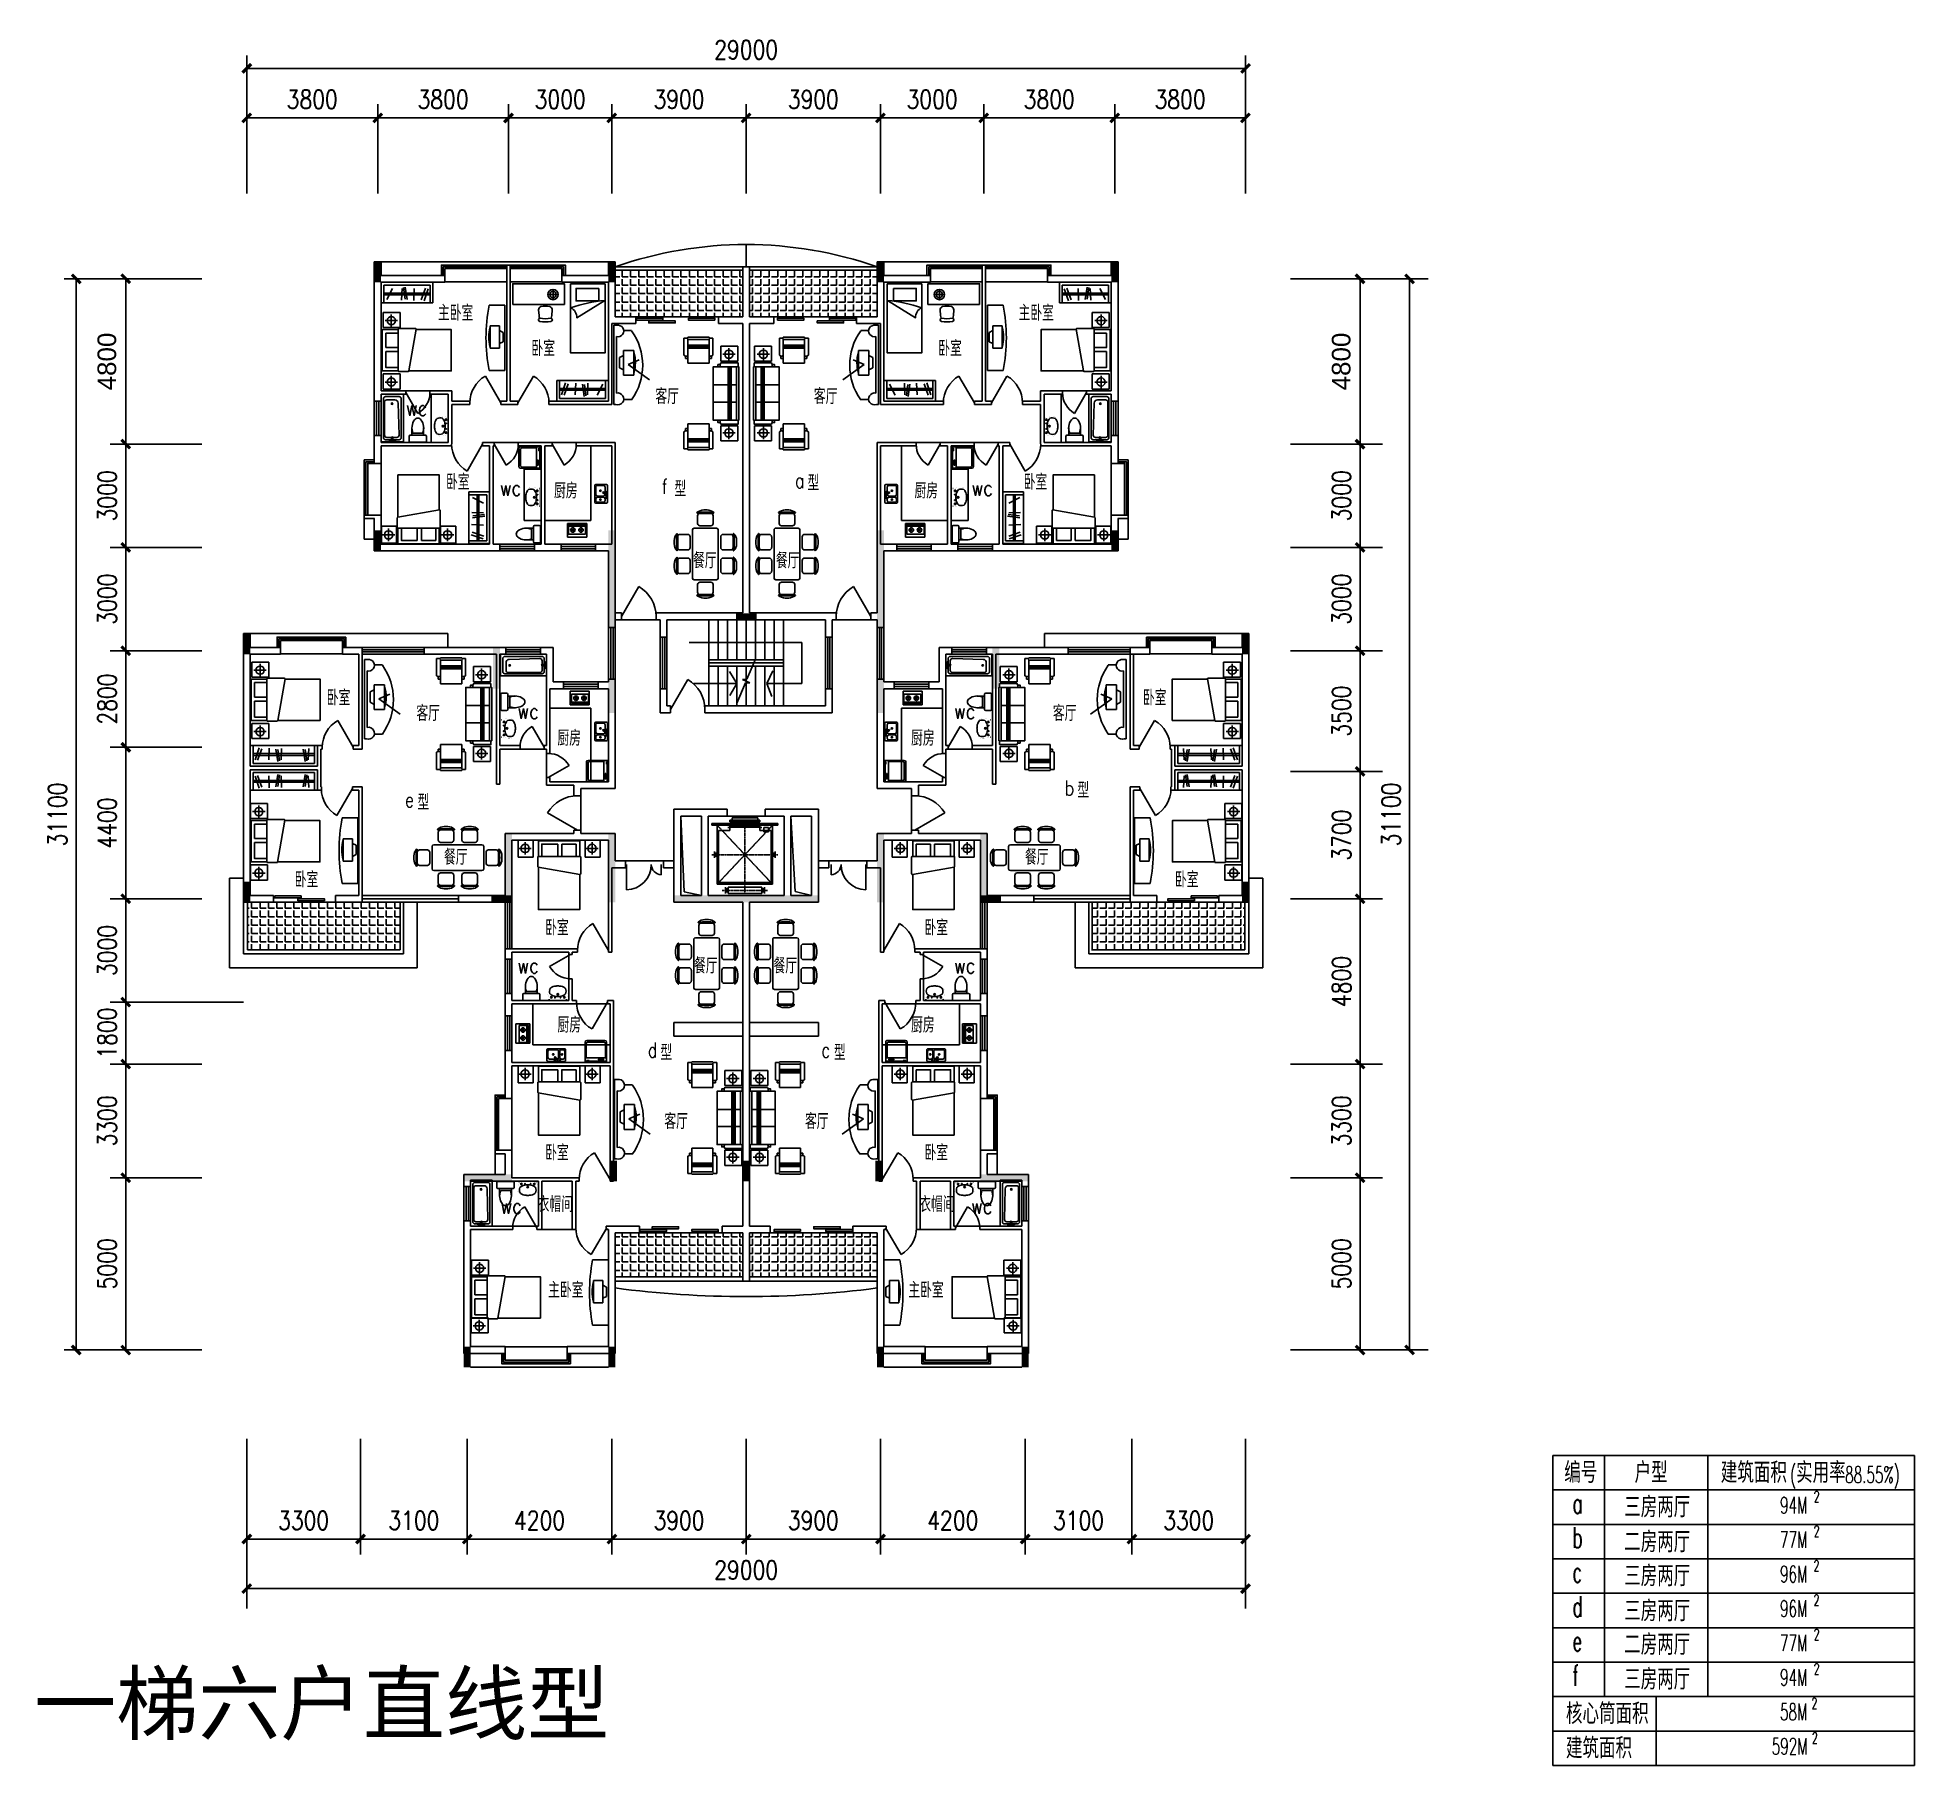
# Model space of a CAD drawing. Header units: millimetres. Extents: x 1384 to 55885, y 627 to 50798.
import ezdxf
from ezdxf.enums import TextEntityAlignment as Align

# ---------------------------------------------------------------- set-up
doc = ezdxf.new("R2010")
doc.units = ezdxf.units.MM
doc.linetypes.add('DASHED2', pattern=[0.375, 0.25, -0.125])
doc.linetypes.add('PHANTOM2', pattern=[1.25, 0.625, -0.125, 0.125, -0.125, 0.125, -0.125])
for name, color, linetype in [('2D', 7, 'Continuous'), ('AXIS', 3, 'Continuous'), ('COLUMN', 7, 'Continuous'), ('F', 12, 'Continuous'), ('JIAJU', 30, 'Continuous'), ('PUB_TEXT', 7, 'Continuous'), ('STAIR', 2, 'Continuous'), ('TOILET', 7, 'Continuous'), ('WALL', 4, 'Continuous'), ('WD', 4, 'Continuous'), ('WINDOW', 5, 'Continuous'), ('WINDOW_TEXT', 7, 'Continuous')]:
    doc.layers.add(name, color=color, linetype=linetype)
doc.styles.add('_HZTXT', font='txt.shx', dxfattribs={"width": 0.8, "bigfont": 'HZTXT.shx'})
doc.styles.add('_ROMAND', font='ROMAND.shx', dxfattribs={"width": 0.8})
doc.styles.add('_ROMANS', font='ROMANS', dxfattribs={"width": 0.8})
doc.styles.add('_XC92', font='txt.shx', dxfattribs={"width": 0.8, "bigfont": 'xc92.shx'})
doc.styles.add('ATT', font='TXT')
doc.styles.add('DIM_FONT', font='SIMPLEX.shx', dxfattribs={"width": 0.8})
doc.styles.add('SIMPLEX', font='SIMPLEX.SHX')
doc.styles.add('ST', font='SimSun.ttf', dxfattribs={"width": 0.8})
doc.styles.get("Standard").update_dxf_attribs({"font": 'arial.ttf'})
doc.dimstyles.new('AXIS180', dxfattribs={"dimscale": 1.8, "dimtxt": 300, "dimasz": 1, "dimexe": 250, "dimexo": 300, "dimgap": 150, "dimtad": 1, "dimdec": 0, "dimdsep": 46, "dimtxsty": 'DIM_FONT', "dimblk": '_DIMX', "dimcen": 2.5, "dimse1": 1, "dimse2": 1, "dimclrt": 7, "dimadec": 0, "dimazin": 0, "dimtfac": 1, "dimtdec": 0, "dimtix": 1, "dimtmove": 2, "dimatfit": 3, "dimldrblk": '_DIMX', "dimfxl": 1, "dimtolj": 1, "dimtzin": 0, "dimarcsym": 0})
doc.dimstyles.new('DIMA180', dxfattribs={"dimscale": 1.8, "dimtxt": 300, "dimasz": 1, "dimexe": 250, "dimexo": 300, "dimgap": 150, "dimtad": 1, "dimdec": 0, "dimdsep": 46, "dimtxsty": 'DIM_FONT', "dimblk": '_DIMX', "dimcen": 2.5, "dimse1": 1, "dimclrt": 7, "dimadec": 0, "dimazin": 0, "dimtfac": 1, "dimtdec": 0, "dimtix": 1, "dimtmove": 2, "dimatfit": 3, "dimldrblk": '_DIMX', "dimfxl": 1, "dimtolj": 1, "dimtzin": 0, "dimarcsym": 0})
doc.dimstyles.new('DIMB180', dxfattribs={"dimscale": 1.8, "dimtxt": 300, "dimasz": 1, "dimexe": 250, "dimexo": 300, "dimgap": 150, "dimtad": 1, "dimdec": 0, "dimdsep": 46, "dimtxsty": 'DIM_FONT', "dimblk": '_DIMX', "dimcen": 2.5, "dimse2": 1, "dimclrt": 7, "dimadec": 0, "dimazin": 0, "dimtfac": 1, "dimtdec": 0, "dimtix": 1, "dimtmove": 2, "dimatfit": 3, "dimldrblk": '_DIMX', "dimfxl": 1, "dimtolj": 1, "dimtzin": 0, "dimarcsym": 0})
pattern_1 = [(0, (135459.93, 96412.48), (0, 244.475), [177.8, -66.675]), (90, (135459.93, 96412.48), (-244.475, 1e-14), [177.8, -66.675])]
pattern_2 = [(180, (-91537.65, 96412.48), (0, 244.475), [177.8, -66.675]), (90, (-91537.65, 96412.48), (244.475, 1e-14), [177.8, -66.675])]

msp = doc.modelspace()

# ---------------------------------------------------------------- texts
at = {"style": 'ST'}
msp.add_text('一梯六户直线型', height=1750, dxfattribs=at).set_placement((1279.4, 1553.4))
at = {"layer": 'JIAJU', "style": 'DIM_FONT', "width": 0.8, "flags": 9}
for tag, s in [('XSIZE', '1500'), ('YSIZE', '600')]:
    msp.add_attdef(tag, (8103.4, 29955.6), s, height=0.5, rotation=180, dxfattribs=at)
at = {"layer": 'JIAJU', "style": 'DIM_FONT', "text_generation_flag": 2, "width": 0.8, "flags": 9}
for tag, s in [('YSIZE', '600'), ('XSIZE', '1500')]:
    msp.add_attdef(tag, (35818.9, 29955.6), s, height=0.5, rotation=180, dxfattribs=at)
for tag, s in [('XSIZE', '1500'), ('YSIZE', '600')]:
    msp.add_attdef(tag, (8103.4, 29225.6), s, height=0.5, dxfattribs=at)
at = {"layer": 'JIAJU', "style": 'DIM_FONT', "width": 0.8, "flags": 9}
for tag, s in [('YSIZE', '600'), ('XSIZE', '1500')]:
    msp.add_attdef(tag, (35818.9, 29225.6), s, height=0.5, dxfattribs=at)
at = {"layer": 'PUB_TEXT', "width": 0.8}
for s, height, style, p in [('主卧室', 450, '_XC92', (13011, 42576.8)), ('主卧室', 450, '_XC92', (29870.7, 42576.8)), ('卧室', 450, '_XC92', (15725.4, 41547.5)), ('卧室', 450, '_XC92', (27538.7, 41547.5)), ('客厅', 450, '_XC92', (19324.8, 40154.1)), ('客厅', 450, '_XC92', (23928.1, 40154.1)), ('wc', 450, '_XC92', (12085.4, 39811.3)), ('卧室', 450, '_XC92', (13245.4, 37667.5)), ('卧室', 450, '_XC92', (30018.7, 37667.5)), ('wc', 450, '_XC92', (14813.1, 37493.4)), ('厨房', 450, '_XC92', (16381.7, 37413.8)), ('f', 432, '_ROMAND', (19508, 37547.5)), ('型', 450, '_XC92', (19877.7, 37468.8)), ('a', 432, '_ROMAND', (23373.2, 37718.2)), ('型', 450, '_XC92', (23742.9, 37639.6)), ('厨房', 450, '_XC92', (26848.7, 37413.8)), ('wc', 450, '_XC92', (28509.2, 37493.4)), ('餐厅', 450, '_XC92', (20417.6, 35385.8)), ('餐厅', 450, '_XC92', (22824.1, 35385.8)), ('卧室', 450, '_XC92', (9782.9, 31403.1)), ('卧室', 450, '_XC92', (33481.2, 31403.1)), ('客厅', 450, '_XC92', (12384.8, 30954.1)), ('wc', 450, '_XC92', (15323.1, 31013.4)), ('wc', 450, '_XC92', (27999.2, 31013.4)), ('客厅', 450, '_XC92', (30868.1, 30954.1)), ('厨房', 450, '_XC92', (16481.7, 30233.8)), ('厨房', 450, '_XC92', (26748.7, 30233.8)), ('b', 432, '_ROMAND', (31207.2, 28793.8)), ('型', 450, '_XC92', (31577, 28715.1)), ('e', 432, '_ROMAND', (12050.8, 28447.2)), ('型', 450, '_XC92', (12420.5, 28368.6)), ('餐厅', 450, '_XC92', (13185.7, 26775.8)), ('餐厅', 450, '_XC92', (30056, 26775.8)), ('卧室', 450, '_XC92', (8852.9, 26123.1)), ('卧室', 450, '_XC92', (34411.2, 26123.1)), ('卧室', 450, '_XC92', (16126.2, 24725.4)), ('卧室', 450, '_XC92', (27138, 24725.4)), ('餐厅', 450, '_XC92', (20447.6, 23621)), ('餐厅', 450, '_XC92', (22755.3, 23621)), ('wc', 450, '_XC92', (15323.1, 23626.9)), ('wc', 450, '_XC92', (27999.2, 23626.9)), ('厨房', 450, '_XC92', (16481.7, 21903.8)), ('厨房', 450, '_XC92', (26748.7, 21903.8)), ('d', 432, '_ROMAND', (19100, 21183.3)), ('型', 450, '_XC92', (19469.7, 21104.6)), ('c', 432, '_ROMAND', (24140.1, 21183.3)), ('型', 450, '_XC92', (24509.9, 21104.6)), ('客厅', 450, '_XC92', (19584.8, 19104.1)), ('客厅', 450, '_XC92', (23668.1, 19104.1)), ('卧室', 450, '_XC92', (16126.2, 18195.4)), ('卧室', 450, '_XC92', (27138, 18195.4)), ('wc', 450, '_XC92', (14829.9, 16643.5)), ('衣帽间', 450, '_XC92', (15905.9, 16694.1)), ('wc', 450, '_XC92', (28492.4, 16643.5)), ('主卧室', 450, '_XC92', (16211.7, 14204.6)), ('主卧室', 450, '_XC92', (26669.9, 14204.6))]:
    msp.add_text(s, height=height, dxfattribs=dict(at, style=style)).set_placement(p)
at = {"layer": 'PUB_TEXT', "style": '_XC92', "width": 0.8}
msp.add_text('衣帽间', height=450, rotation=360, dxfattribs=at).set_placement((26987.1, 16694.1))

# ---------------------------------------------------------------- blocks, each defined once
blk = doc.blocks.new('A$C029B1E73')
at = {"color": 7}
for p, q in [((0, 9000), (10500, 9000)), ((0, 9000), (0, 0)), ((1500, 9000), (1500, 2000)), ((4500, 9000), (4500, 2000)), ((10500, 9000), (10500, 0)), ((0, 8000), (10500, 8000)), ((0, 7000), (10500, 7000)), ((0, 6000), (10500, 6000)), ((0, 5000), (10500, 5000)), ((0, 4000), (10500, 4000)), ((0, 3000), (10500, 3000)), ((0, 2000), (10500, 2000)), ((3000, 2000), (3000, 0)), ((0, 1000), (10500, 1000)), ((0, 0), (10500, 0))]:
    blk.add_line(p, q, dxfattribs=at)
for s, height, style, width, p in [('编号', 600, '_HZTXT', 0.8, (331, 8203)), ('户型', 600, '_HZTXT', 0.8, (2372, 8203)), ('建筑面积', 600, '_HZTXT', 0.8, (4876, 8203)), ('(', 480, '_ROMANS', 0.6, (6891, 8203)), ('实用率 ', 600, '_HZTXT', 0.8, (7062, 8203)), ('88.55%)', 480, '_ROMANS', 0.6, (8488, 8203)), ('a', 600, '_ROMANS', 0.6, (569, 7316)), ('a', 600, '_ROMANS', 0.6, (569, 7316)), ('三房两厅', 600, '_HZTXT', 0.8, (2070, 7203)), ('94M', 480, '_ROMANS', 0.6, (6596, 7316)), ('2', 320, '_ROMANS', 0.6, (7578, 7641)), ('b', 600, '_ROMANS', 0.6, (569, 6316)), ('二房两厅', 600, '_HZTXT', 0.8, (2070, 6189)), ('77M', 480, '_ROMANS', 0.6, (6596, 6316)), ('2', 320, '_ROMANS', 0.6, (7578, 6641)), ('c', 600, '_ROMANS', 0.6, (569, 5316)), ('三房两厅', 600, '_HZTXT', 0.8, (2070, 5203)), ('96M', 480, '_ROMANS', 0.6, (6596, 5316)), ('2', 320, '_ROMANS', 0.6, (7573, 5641)), ('d', 600, '_ROMANS', 0.6, (569, 4316)), ('2', 320, '_ROMANS', 0.6, (7573, 4641)), ('三房两厅', 600, '_HZTXT', 0.8, (2070, 4186)), ('96M', 480, '_ROMANS', 0.6, (6596, 4316)), ('二房两厅', 600, '_HZTXT', 0.8, (2070, 3210)), ('2', 320, '_ROMANS', 0.6, (7578, 3641)), ('e', 600, '_ROMANS', 0.6, (569, 3316)), ('77M', 480, '_ROMANS', 0.6, (6596, 3316)), ('f', 600, '_ROMANS', 0.6, (569, 2316)), ('三房两厅', 600, '_HZTXT', 0.8, (2070, 2203)), ('94M', 480, '_ROMANS', 0.6, (6596, 2316)), ('2', 320, '_ROMANS', 0.6, (7578, 2641)), ('核心筒面积', 600, '_HZTXT', 0.8, (380, 1203)), ('58M', 480, '_ROMANS', 0.6, (6596, 1316)), ('2', 320, '_ROMANS', 0.6, (7513, 1641)), ('建筑面积', 600, '_HZTXT', 0.8, (380, 203)), ('592M', 480, '_ROMANS', 0.6, (6356, 316)), ('2', 320, '_ROMANS', 0.6, (7526, 641))]:
    blk.add_text(s, height=height, dxfattribs=dict(at, style=style, width=width)).set_placement(p)
blk = doc.blocks.new('U_B0CGA')
for p, q in [((-664.72, 940), (-664.72, 1120)), ((-574.72, 1120), (574.72, 1120)), ((-574.72, 940), (-574.72, 1120)), ((574.72, 940), (574.72, 1120)), ((664.72, 940), (664.72, 1120)), ((-945, 850), (945, 850)), ((-945, -850), (-945, 850)), ((-900, 805), (900, 805)), ((-900, -695), (-900, 805)), ((-664.72, 1075), (-574.72, 1075)), ((-664.72, 985), (-574.72, 985)), ((-574.72, 940), (574.72, 940)), ((574.72, 1075), (664.72, 1075)), ((574.72, 985), (664.72, 985)), ((900, -695), (900, 805)), ((945, -850), (945, 850)), ((-1035, -90), (-1035, 90)), ((-1035, 45), (-945, 45)), ((945, 45), (1035, 45)), ((1035, -90), (1035, 90)), ((-1035, -45), (-945, -45)), ((945, -45), (1035, -45)), ((-1130, -850), (1130, -850)), ((-1130, -900), (-1130, -850)), ((-1130, -900), (1130, -900)), ((-900, -695), (-515.49, -695)), ((-804.43, -662.79), (-804.43, -788)), ((-650.27, -662.79), (-804.43, -662.79)), ((-804.43, -788), (-650.27, -788)), ((-650.27, -788), (-650.27, -662.79)), ((-578, -788), (-515.49, -788)), ((-515.49, -788), (-515.49, -695)), ((-515.49, -797.64), (515.49, -797.64)), ((-515.49, -831.35), (-515.49, -797.64)), ((-515.49, -831.35), (515.49, -831.35)), ((-515.49, -951.14), (515.49, -951.14)), ((-515.49, -951.14), (-515.49, -1001.14)), ((-515.49, -1001.14), (515.49, -1001.14)), ((-438.29, -1001.14), (-438.29, -1062.51)), ((-438.29, -1062.51), (0, -1062.51)), ((438.29, -1062.51), (0, -1062.51)), ((438.29, -1001.14), (438.29, -1062.51)), ((515.49, -695), (900, -695)), ((515.49, -788), (515.49, -695)), ((578, -788), (515.49, -788)), ((515.49, -831.35), (515.49, -797.64)), ((515.49, -951.14), (515.49, -1001.14)), ((1130, -900), (1130, -850))]:
    blk.add_line(p, q)
at = {"linetype": 'PHANTOM2'}
for p, q in [((0, -850), (0, 1120)), ((-771.56, 1030), (776.38, 1030)), ((-1130, 0), (1130, 0))]:
    blk.add_line(p, q, dxfattribs=at)
at = {"linetype": 'DASHED2'}
for p, q in [((945, 850), (-945, -850)), ((-945, 850), (945, -850))]:
    blk.add_line(p, q, dxfattribs=at)
at = {"width": 0.8, "flags": 9}
for tag in ['XSIZE', 'YSIZE', 'ZSIZE']:
    blk.add_attdef(tag, (0, 0), '', height=0.5, dxfattribs=at)
blk = doc.blocks.new('A$C1A2A1785')
at = {"layer": 'WINDOW', "xscale": 1.111764705882353, "yscale": 1.315573411764706, "zscale": 1.111764705882353, "rotation": 270}
blk.add_blockref('U_B0CGA', (1398, 1256), dxfattribs=at)
blk = doc.blocks.new('_DIMX')
at = {"const_width": 50}
blk.add_lwpolyline([(-70, -70), (70, 70)], dxfattribs=at)
blk = doc.blocks.new('*D67')
at = {"layer": 'AXIS', "color": 0, "lineweight": -2, "transparency": 16777216}
blk.add_line((3946, 43789), (3946, 38992), dxfattribs=at)
at = {"layer": 'DEFPOINTS', "color": 0, "transparency": 16777216}
for p in [(7906, 43791), (3946, 38991), (7906, 38991)]:
    blk.add_point(p, dxfattribs=at)
at = {"layer": 'AXIS', "color": 0, "lineweight": -2, "transparency": 16777216, "xscale": 1.8, "yscale": 1.8, "zscale": 1.8}
for p, rotation in [((3946, 43791), 90), ((3946, 38991), 270)]:
    blk.add_blockref('_DIMX', p, dxfattribs=dict(at, rotation=rotation))
at = {"layer": 'AXIS', "color": 7, "transparency": 16777216, "insert": (3400, 41391), "char_height": 540, "attachment_point": 5, "rotation": 90}
blk.add_mtext('\\A1;4800', dxfattribs=at)
blk = doc.blocks.new('*D68')
at = {"layer": 'AXIS', "color": 0, "lineweight": -2, "transparency": 16777216}
blk.add_line((3946, 38989), (3946, 35992), dxfattribs=at)
at = {"layer": 'DEFPOINTS', "color": 0, "transparency": 16777216}
for p in [(7906, 38991), (3946, 35991), (7906, 35991)]:
    blk.add_point(p, dxfattribs=at)
at = {"layer": 'AXIS', "color": 0, "lineweight": -2, "transparency": 16777216, "xscale": 1.8, "yscale": 1.8, "zscale": 1.8}
for p, rotation in [((3946, 38991), 90), ((3946, 35991), 270)]:
    blk.add_blockref('_DIMX', p, dxfattribs=dict(at, rotation=rotation))
at = {"layer": 'AXIS', "color": 7, "transparency": 16777216, "insert": (3406, 37491), "char_height": 540, "attachment_point": 5, "rotation": 90, "style": 'DIM_FONT'}
blk.add_mtext('\\A1;3000', dxfattribs=at)
blk = doc.blocks.new('*D69')
at = {"layer": 'AXIS', "color": 0, "lineweight": -2, "transparency": 16777216}
blk.add_line((3946, 35989), (3946, 32992), dxfattribs=at)
at = {"layer": 'DEFPOINTS', "color": 0, "transparency": 16777216}
for p in [(7906, 35991), (3946, 32991), (7906, 32991)]:
    blk.add_point(p, dxfattribs=at)
at = {"layer": 'AXIS', "color": 0, "lineweight": -2, "transparency": 16777216, "xscale": 1.8, "yscale": 1.8, "zscale": 1.8}
for p, rotation in [((3946, 35991), 90), ((3946, 32991), 270)]:
    blk.add_blockref('_DIMX', p, dxfattribs=dict(at, rotation=rotation))
at = {"layer": 'AXIS', "color": 7, "transparency": 16777216, "insert": (3406, 34491), "char_height": 540, "attachment_point": 5, "rotation": 90, "style": 'DIM_FONT'}
blk.add_mtext('\\A1;3000', dxfattribs=at)
blk = doc.blocks.new('*D70')
at = {"layer": 'AXIS', "color": 0, "lineweight": -2, "transparency": 16777216}
blk.add_line((3946, 32989), (3946, 30192), dxfattribs=at)
at = {"layer": 'DEFPOINTS', "color": 0, "transparency": 16777216}
for p in [(7906, 32991), (3946, 30191), (7906, 30191)]:
    blk.add_point(p, dxfattribs=at)
at = {"layer": 'AXIS', "color": 0, "lineweight": -2, "transparency": 16777216, "xscale": 1.8, "yscale": 1.8, "zscale": 1.8}
for p, rotation in [((3946, 32991), 90), ((3946, 30191), 270)]:
    blk.add_blockref('_DIMX', p, dxfattribs=dict(at, rotation=rotation))
at = {"layer": 'AXIS', "color": 7, "transparency": 16777216, "insert": (3406, 31591), "char_height": 540, "attachment_point": 5, "rotation": 90, "style": 'DIM_FONT'}
blk.add_mtext('\\A1;2800', dxfattribs=at)
blk = doc.blocks.new('*D71')
at = {"layer": 'AXIS', "color": 0, "lineweight": -2, "transparency": 16777216}
blk.add_line((3946, 30189), (3946, 25792), dxfattribs=at)
at = {"layer": 'DEFPOINTS', "color": 0, "transparency": 16777216}
for p in [(7906, 30191), (3946, 25791), (7906, 25791)]:
    blk.add_point(p, dxfattribs=at)
at = {"layer": 'AXIS', "color": 0, "lineweight": -2, "transparency": 16777216, "xscale": 1.8, "yscale": 1.8, "zscale": 1.8}
for p, rotation in [((3946, 30191), 90), ((3946, 25791), 270)]:
    blk.add_blockref('_DIMX', p, dxfattribs=dict(at, rotation=rotation))
at = {"layer": 'AXIS', "color": 7, "transparency": 16777216, "insert": (3406, 27991), "char_height": 540, "attachment_point": 5, "rotation": 90, "style": 'DIM_FONT'}
blk.add_mtext('\\A1;4400', dxfattribs=at)
blk = doc.blocks.new('*D72')
at = {"layer": 'AXIS', "color": 0, "lineweight": -2, "transparency": 16777216}
for p, q in [((3946, 25789), (3946, 22792)), ((7366, 22791), (3496, 22791))]:
    blk.add_line(p, q, dxfattribs=at)
at = {"layer": 'DEFPOINTS', "color": 0, "transparency": 16777216}
for p in [(7906, 25791), (3946, 22791), (7906, 22791)]:
    blk.add_point(p, dxfattribs=at)
at = {"layer": 'AXIS', "color": 0, "lineweight": -2, "transparency": 16777216, "xscale": 1.8, "yscale": 1.8, "zscale": 1.8}
for p, rotation in [((3946, 25791), 90), ((3946, 22791), 270)]:
    blk.add_blockref('_DIMX', p, dxfattribs=dict(at, rotation=rotation))
at = {"layer": 'AXIS', "color": 7, "transparency": 16777216, "insert": (3406, 24291), "char_height": 540, "attachment_point": 5, "rotation": 90, "style": 'DIM_FONT'}
blk.add_mtext('\\A1;3000', dxfattribs=at)
blk = doc.blocks.new('*D73')
at = {"layer": 'AXIS', "color": 0, "lineweight": -2, "transparency": 16777216}
blk.add_line((3946, 20989), (3946, 17692), dxfattribs=at)
at = {"layer": 'DEFPOINTS', "color": 0, "transparency": 16777216}
for p in [(7906, 20991), (3946, 17691), (7906, 17691)]:
    blk.add_point(p, dxfattribs=at)
at = {"layer": 'AXIS', "color": 0, "lineweight": -2, "transparency": 16777216, "xscale": 1.8, "yscale": 1.8, "zscale": 1.8}
for p, rotation in [((3946, 20991), 90), ((3946, 17691), 270)]:
    blk.add_blockref('_DIMX', p, dxfattribs=dict(at, rotation=rotation))
at = {"layer": 'AXIS', "color": 7, "transparency": 16777216, "insert": (3406, 19341), "char_height": 540, "attachment_point": 5, "rotation": 90, "style": 'DIM_FONT'}
blk.add_mtext('\\A1;3300', dxfattribs=at)
blk = doc.blocks.new('*D74')
at = {"layer": 'AXIS', "color": 0, "lineweight": -2, "transparency": 16777216}
blk.add_line((3946, 17689), (3946, 12692), dxfattribs=at)
at = {"layer": 'DEFPOINTS', "color": 0, "transparency": 16777216}
for p in [(7906, 17691), (3946, 12691), (7906, 12691)]:
    blk.add_point(p, dxfattribs=at)
at = {"layer": 'AXIS', "color": 0, "lineweight": -2, "transparency": 16777216, "xscale": 1.8, "yscale": 1.8, "zscale": 1.8}
for p, rotation in [((3946, 17691), 90), ((3946, 12691), 270)]:
    blk.add_blockref('_DIMX', p, dxfattribs=dict(at, rotation=rotation))
at = {"layer": 'AXIS', "color": 7, "transparency": 16777216, "insert": (3406, 15191), "char_height": 540, "attachment_point": 5, "rotation": 90, "style": 'DIM_FONT'}
blk.add_mtext('\\A1;5000', dxfattribs=at)
blk = doc.blocks.new('*D75')
at = {"layer": 'AXIS', "color": 0, "lineweight": -2, "transparency": 16777216}
blk.add_line((2506, 43789), (2506, 12692), dxfattribs=at)
at = {"layer": 'DEFPOINTS', "color": 0, "transparency": 16777216}
for p in [(7906, 43791), (2506, 12691), (7906, 12691)]:
    blk.add_point(p, dxfattribs=at)
at = {"layer": 'AXIS', "color": 0, "lineweight": -2, "transparency": 16777216, "xscale": 1.8, "yscale": 1.8, "zscale": 1.8}
for p, rotation in [((2506, 43791), 90), ((2506, 12691), 270)]:
    blk.add_blockref('_DIMX', p, dxfattribs=dict(at, rotation=rotation))
at = {"layer": 'AXIS', "color": 7, "transparency": 16777216, "insert": (1966, 28241), "char_height": 540, "attachment_point": 5, "rotation": 90, "style": 'DIM_FONT'}
blk.add_mtext('\\A1;31100', dxfattribs=at)
blk = doc.blocks.new('*D76')
at = {"layer": 'AXIS', "color": 0, "lineweight": -2, "transparency": 16777216}
blk.add_line((36459, 7202), (33163, 7202), dxfattribs=at)
at = {"layer": 'DEFPOINTS', "color": 0, "transparency": 16777216}
for p in [(33161, 12242), (36461, 12242), (33161, 7202)]:
    blk.add_point(p, dxfattribs=at)
at = {"layer": 'AXIS', "color": 0, "lineweight": -2, "transparency": 16777216, "xscale": 1.8, "yscale": 1.8, "zscale": 1.8, "rotation": 180}
blk.add_blockref('_DIMX', (33161, 7202), dxfattribs=at)
at = {"layer": 'AXIS', "color": 0, "lineweight": -2, "transparency": 16777216, "xscale": 1.8, "yscale": 1.8, "zscale": 1.8}
blk.add_blockref('_DIMX', (36461, 7202), dxfattribs=at)
at = {"layer": 'AXIS', "color": 7, "transparency": 16777216, "insert": (34811, 7742), "char_height": 540, "attachment_point": 5, "style": 'DIM_FONT'}
blk.add_mtext('\\A1;3300', dxfattribs=at)
blk = doc.blocks.new('*D77')
at = {"layer": 'AXIS', "color": 0, "lineweight": -2, "transparency": 16777216}
blk.add_line((33159, 7202), (30063, 7202), dxfattribs=at)
at = {"layer": 'DEFPOINTS', "color": 0, "transparency": 16777216}
for p in [(30061, 12242), (33161, 12242), (30061, 7202)]:
    blk.add_point(p, dxfattribs=at)
at = {"layer": 'AXIS', "color": 0, "lineweight": -2, "transparency": 16777216, "xscale": 1.8, "yscale": 1.8, "zscale": 1.8, "rotation": 180}
blk.add_blockref('_DIMX', (30061, 7202), dxfattribs=at)
at = {"layer": 'AXIS', "color": 0, "lineweight": -2, "transparency": 16777216, "xscale": 1.8, "yscale": 1.8, "zscale": 1.8}
blk.add_blockref('_DIMX', (33161, 7202), dxfattribs=at)
at = {"layer": 'AXIS', "color": 7, "transparency": 16777216, "insert": (31611, 7742), "char_height": 540, "attachment_point": 5, "style": 'DIM_FONT'}
blk.add_mtext('\\A1;3100', dxfattribs=at)
blk = doc.blocks.new('*D78')
at = {"layer": 'AXIS', "color": 0, "lineweight": -2, "transparency": 16777216}
blk.add_line((25859, 7202), (21963, 7202), dxfattribs=at)
at = {"layer": 'DEFPOINTS', "color": 0, "transparency": 16777216}
for p in [(21961, 12242), (25861, 12242), (21961, 7202)]:
    blk.add_point(p, dxfattribs=at)
at = {"layer": 'AXIS', "color": 0, "lineweight": -2, "transparency": 16777216, "xscale": 1.8, "yscale": 1.8, "zscale": 1.8, "rotation": 180}
blk.add_blockref('_DIMX', (21961, 7202), dxfattribs=at)
at = {"layer": 'AXIS', "color": 0, "lineweight": -2, "transparency": 16777216, "xscale": 1.8, "yscale": 1.8, "zscale": 1.8}
blk.add_blockref('_DIMX', (25861, 7202), dxfattribs=at)
at = {"layer": 'AXIS', "color": 7, "transparency": 16777216, "insert": (23911, 7742), "char_height": 540, "attachment_point": 5, "style": 'DIM_FONT'}
blk.add_mtext('\\A1;3900', dxfattribs=at)
blk = doc.blocks.new('*D79')
at = {"layer": 'AXIS', "color": 0, "lineweight": -2, "transparency": 16777216}
blk.add_line((21959, 7202), (18063, 7202), dxfattribs=at)
at = {"layer": 'DEFPOINTS', "color": 0, "transparency": 16777216}
for p in [(18061, 12242), (21961, 12242), (18061, 7202)]:
    blk.add_point(p, dxfattribs=at)
at = {"layer": 'AXIS', "color": 0, "lineweight": -2, "transparency": 16777216, "xscale": 1.8, "yscale": 1.8, "zscale": 1.8, "rotation": 180}
blk.add_blockref('_DIMX', (18061, 7202), dxfattribs=at)
at = {"layer": 'AXIS', "color": 0, "lineweight": -2, "transparency": 16777216, "xscale": 1.8, "yscale": 1.8, "zscale": 1.8}
blk.add_blockref('_DIMX', (21961, 7202), dxfattribs=at)
at = {"layer": 'AXIS', "color": 7, "transparency": 16777216, "insert": (20011, 7742), "char_height": 540, "attachment_point": 5, "style": 'DIM_FONT'}
blk.add_mtext('\\A1;3900', dxfattribs=at)
blk = doc.blocks.new('*D80')
at = {"layer": 'AXIS', "color": 0, "lineweight": -2, "transparency": 16777216}
blk.add_line((18059, 7202), (13863, 7202), dxfattribs=at)
at = {"layer": 'DEFPOINTS', "color": 0, "transparency": 16777216}
for p in [(13861, 12242), (18061, 12242), (13861, 7202)]:
    blk.add_point(p, dxfattribs=at)
at = {"layer": 'AXIS', "color": 0, "lineweight": -2, "transparency": 16777216, "xscale": 1.8, "yscale": 1.8, "zscale": 1.8, "rotation": 180}
blk.add_blockref('_DIMX', (13861, 7202), dxfattribs=at)
at = {"layer": 'AXIS', "color": 0, "lineweight": -2, "transparency": 16777216, "xscale": 1.8, "yscale": 1.8, "zscale": 1.8}
blk.add_blockref('_DIMX', (18061, 7202), dxfattribs=at)
at = {"layer": 'AXIS', "color": 7, "transparency": 16777216, "insert": (15961, 7742), "char_height": 540, "attachment_point": 5, "style": 'DIM_FONT'}
blk.add_mtext('\\A1;4200', dxfattribs=at)
blk = doc.blocks.new('*D81')
at = {"layer": 'AXIS', "color": 0, "lineweight": -2, "transparency": 16777216}
blk.add_line((13859, 7202), (10763, 7202), dxfattribs=at)
at = {"layer": 'DEFPOINTS', "color": 0, "transparency": 16777216}
for p in [(10761, 12242), (13861, 12242), (10761, 7202)]:
    blk.add_point(p, dxfattribs=at)
at = {"layer": 'AXIS', "color": 0, "lineweight": -2, "transparency": 16777216, "xscale": 1.8, "yscale": 1.8, "zscale": 1.8, "rotation": 180}
blk.add_blockref('_DIMX', (10761, 7202), dxfattribs=at)
at = {"layer": 'AXIS', "color": 0, "lineweight": -2, "transparency": 16777216, "xscale": 1.8, "yscale": 1.8, "zscale": 1.8}
blk.add_blockref('_DIMX', (13861, 7202), dxfattribs=at)
at = {"layer": 'AXIS', "color": 7, "transparency": 16777216, "insert": (12311, 7742), "char_height": 540, "attachment_point": 5, "style": 'DIM_FONT'}
blk.add_mtext('\\A1;3100', dxfattribs=at)
blk = doc.blocks.new('*D82')
at = {"layer": 'AXIS', "color": 0, "lineweight": -2, "transparency": 16777216}
blk.add_line((10759, 7202), (7463, 7202), dxfattribs=at)
at = {"layer": 'DEFPOINTS', "color": 0, "transparency": 16777216}
for p in [(7461, 12242), (10761, 12242), (7461, 7202)]:
    blk.add_point(p, dxfattribs=at)
at = {"layer": 'AXIS', "color": 0, "lineweight": -2, "transparency": 16777216, "xscale": 1.8, "yscale": 1.8, "zscale": 1.8, "rotation": 180}
blk.add_blockref('_DIMX', (7461, 7202), dxfattribs=at)
at = {"layer": 'AXIS', "color": 0, "lineweight": -2, "transparency": 16777216, "xscale": 1.8, "yscale": 1.8, "zscale": 1.8}
blk.add_blockref('_DIMX', (10761, 7202), dxfattribs=at)
at = {"layer": 'AXIS', "color": 7, "transparency": 16777216, "insert": (9111, 7742), "char_height": 540, "attachment_point": 5, "style": 'DIM_FONT'}
blk.add_mtext('\\A1;3300', dxfattribs=at)
blk = doc.blocks.new('*D83')
at = {"layer": 'AXIS', "color": 0, "lineweight": -2, "transparency": 16777216}
blk.add_line((36459, 5762), (7463, 5762), dxfattribs=at)
at = {"layer": 'DEFPOINTS', "color": 0, "transparency": 16777216}
for p in [(7461, 12242), (36461, 12242), (7461, 5762)]:
    blk.add_point(p, dxfattribs=at)
at = {"layer": 'AXIS', "color": 0, "lineweight": -2, "transparency": 16777216, "xscale": 1.8, "yscale": 1.8, "zscale": 1.8, "rotation": 180}
blk.add_blockref('_DIMX', (7461, 5762), dxfattribs=at)
at = {"layer": 'AXIS', "color": 0, "lineweight": -2, "transparency": 16777216, "xscale": 1.8, "yscale": 1.8, "zscale": 1.8}
blk.add_blockref('_DIMX', (36461, 5762), dxfattribs=at)
at = {"layer": 'AXIS', "color": 7, "transparency": 16777216, "insert": (21961, 6302), "char_height": 540, "attachment_point": 5, "style": 'DIM_FONT'}
blk.add_mtext('\\A1;29000', dxfattribs=at)
blk = doc.blocks.new('*D84')
at = {"layer": 'AXIS', "color": 0, "lineweight": -2, "transparency": 16777216}
blk.add_line((21959, 48464), (18063, 48464), dxfattribs=at)
at = {"layer": 'DEFPOINTS', "color": 0, "transparency": 16777216}
for p in [(18061, 48464), (18061, 44504), (21961, 44504)]:
    blk.add_point(p, dxfattribs=at)
at = {"layer": 'AXIS', "color": 0, "lineweight": -2, "transparency": 16777216, "xscale": 1.8, "yscale": 1.8, "zscale": 1.8, "rotation": 180}
blk.add_blockref('_DIMX', (18061, 48464), dxfattribs=at)
at = {"layer": 'AXIS', "color": 0, "lineweight": -2, "transparency": 16777216, "xscale": 1.8, "yscale": 1.8, "zscale": 1.8}
blk.add_blockref('_DIMX', (21961, 48464), dxfattribs=at)
at = {"layer": 'AXIS', "color": 7, "transparency": 16777216, "insert": (20011, 49004), "char_height": 540, "attachment_point": 5, "style": 'DIM_FONT'}
blk.add_mtext('\\A1;3900', dxfattribs=at)
blk = doc.blocks.new('*D85')
at = {"layer": 'AXIS', "color": 0, "lineweight": -2, "transparency": 16777216}
blk.add_line((11259, 48464), (7463, 48464), dxfattribs=at)
at = {"layer": 'DEFPOINTS', "color": 0, "transparency": 16777216}
for p in [(7461, 48464), (7461, 44504), (11261, 44504)]:
    blk.add_point(p, dxfattribs=at)
at = {"layer": 'AXIS', "color": 0, "lineweight": -2, "transparency": 16777216, "xscale": 1.8, "yscale": 1.8, "zscale": 1.8, "rotation": 180}
blk.add_blockref('_DIMX', (7461, 48464), dxfattribs=at)
at = {"layer": 'AXIS', "color": 0, "lineweight": -2, "transparency": 16777216, "xscale": 1.8, "yscale": 1.8, "zscale": 1.8}
blk.add_blockref('_DIMX', (11261, 48464), dxfattribs=at)
at = {"layer": 'AXIS', "color": 7, "transparency": 16777216, "insert": (9361, 49004), "char_height": 540, "attachment_point": 5, "style": 'DIM_FONT'}
blk.add_mtext('\\A1;3800', dxfattribs=at)
blk = doc.blocks.new('*D86')
at = {"layer": 'AXIS', "color": 0, "lineweight": -2, "transparency": 16777216}
blk.add_line((36459, 49904), (7463, 49904), dxfattribs=at)
at = {"layer": 'DEFPOINTS', "color": 0, "transparency": 16777216}
for p in [(7461, 49904), (7461, 44504), (36461, 44504)]:
    blk.add_point(p, dxfattribs=at)
at = {"layer": 'AXIS', "color": 0, "lineweight": -2, "transparency": 16777216, "xscale": 1.8, "yscale": 1.8, "zscale": 1.8, "rotation": 180}
blk.add_blockref('_DIMX', (7461, 49904), dxfattribs=at)
at = {"layer": 'AXIS', "color": 0, "lineweight": -2, "transparency": 16777216, "xscale": 1.8, "yscale": 1.8, "zscale": 1.8}
blk.add_blockref('_DIMX', (36461, 49904), dxfattribs=at)
at = {"layer": 'AXIS', "color": 7, "transparency": 16777216, "insert": (21961, 50444), "char_height": 540, "attachment_point": 5, "style": 'DIM_FONT'}
blk.add_mtext('\\A1;29000', dxfattribs=at)
blk = doc.blocks.new('*D87')
at = {"layer": 'AXIS', "color": 0, "lineweight": -2, "transparency": 16777216}
blk.add_line((11263, 48464), (15059, 48464), dxfattribs=at)
at = {"layer": 'DEFPOINTS', "color": 0, "transparency": 16777216}
for p in [(15061, 48464), (11261, 44504), (15061, 44504)]:
    blk.add_point(p, dxfattribs=at)
at = {"layer": 'AXIS', "color": 0, "lineweight": -2, "transparency": 16777216, "xscale": 1.8, "yscale": 1.8, "zscale": 1.8, "rotation": 180}
blk.add_blockref('_DIMX', (11261, 48464), dxfattribs=at)
at = {"layer": 'AXIS', "color": 0, "lineweight": -2, "transparency": 16777216, "xscale": 1.8, "yscale": 1.8, "zscale": 1.8}
blk.add_blockref('_DIMX', (15061, 48464), dxfattribs=at)
at = {"layer": 'AXIS', "color": 7, "transparency": 16777216, "insert": (13161, 49004), "char_height": 540, "attachment_point": 5, "style": 'DIM_FONT'}
blk.add_mtext('\\A1;3800', dxfattribs=at)
blk = doc.blocks.new('*D88')
at = {"layer": 'AXIS', "color": 0, "lineweight": -2, "transparency": 16777216}
blk.add_line((15063, 48464), (18059, 48464), dxfattribs=at)
at = {"layer": 'DEFPOINTS', "color": 0, "transparency": 16777216}
for p in [(18061, 48464), (15061, 44504), (18061, 44504)]:
    blk.add_point(p, dxfattribs=at)
at = {"layer": 'AXIS', "color": 0, "lineweight": -2, "transparency": 16777216, "xscale": 1.8, "yscale": 1.8, "zscale": 1.8, "rotation": 180}
blk.add_blockref('_DIMX', (15061, 48464), dxfattribs=at)
at = {"layer": 'AXIS', "color": 0, "lineweight": -2, "transparency": 16777216, "xscale": 1.8, "yscale": 1.8, "zscale": 1.8}
blk.add_blockref('_DIMX', (18061, 48464), dxfattribs=at)
at = {"layer": 'AXIS', "color": 7, "transparency": 16777216, "insert": (16561, 49004), "char_height": 540, "attachment_point": 5, "style": 'DIM_FONT'}
blk.add_mtext('\\A1;3000', dxfattribs=at)
blk = doc.blocks.new('*D89')
at = {"layer": 'AXIS', "color": 0, "lineweight": -2, "transparency": 16777216}
blk.add_line((39786, 43789), (39786, 38992), dxfattribs=at)
at = {"layer": 'DEFPOINTS', "color": 0, "transparency": 16777216}
for p in [(35826, 43791), (35826, 38991), (39786, 38991)]:
    blk.add_point(p, dxfattribs=at)
at = {"layer": 'AXIS', "color": 0, "lineweight": -2, "transparency": 16777216, "xscale": 1.8, "yscale": 1.8, "zscale": 1.8}
for p, rotation in [((39786, 43791), 90), ((39786, 38991), 270)]:
    blk.add_blockref('_DIMX', p, dxfattribs=dict(at, rotation=rotation))
at = {"layer": 'AXIS', "color": 7, "transparency": 16777216, "insert": (39241, 41391), "char_height": 540, "attachment_point": 5, "rotation": 90}
blk.add_mtext('\\A1;4800', dxfattribs=at)
blk = doc.blocks.new('*D90')
at = {"layer": 'AXIS', "color": 0, "lineweight": -2, "transparency": 16777216}
blk.add_line((39786, 38989), (39786, 35992), dxfattribs=at)
at = {"layer": 'DEFPOINTS', "color": 0, "transparency": 16777216}
for p in [(35826, 38991), (35826, 35991), (39786, 35991)]:
    blk.add_point(p, dxfattribs=at)
at = {"layer": 'AXIS', "color": 0, "lineweight": -2, "transparency": 16777216, "xscale": 1.8, "yscale": 1.8, "zscale": 1.8}
for p, rotation in [((39786, 38991), 90), ((39786, 35991), 270)]:
    blk.add_blockref('_DIMX', p, dxfattribs=dict(at, rotation=rotation))
at = {"layer": 'AXIS', "color": 7, "transparency": 16777216, "insert": (39246, 37491), "char_height": 540, "attachment_point": 5, "rotation": 90, "style": 'DIM_FONT'}
blk.add_mtext('\\A1;3000', dxfattribs=at)
blk = doc.blocks.new('*D91')
at = {"layer": 'AXIS', "color": 0, "lineweight": -2, "transparency": 16777216}
blk.add_line((39786, 35989), (39786, 32992), dxfattribs=at)
at = {"layer": 'DEFPOINTS', "color": 0, "transparency": 16777216}
for p in [(35826, 35991), (35826, 32991), (39786, 32991)]:
    blk.add_point(p, dxfattribs=at)
at = {"layer": 'AXIS', "color": 0, "lineweight": -2, "transparency": 16777216, "xscale": 1.8, "yscale": 1.8, "zscale": 1.8}
for p, rotation in [((39786, 35991), 90), ((39786, 32991), 270)]:
    blk.add_blockref('_DIMX', p, dxfattribs=dict(at, rotation=rotation))
at = {"layer": 'AXIS', "color": 7, "transparency": 16777216, "insert": (39246, 34491), "char_height": 540, "attachment_point": 5, "rotation": 90, "style": 'DIM_FONT'}
blk.add_mtext('\\A1;3000', dxfattribs=at)
blk = doc.blocks.new('*D92')
at = {"layer": 'AXIS', "color": 0, "lineweight": -2, "transparency": 16777216}
blk.add_line((39786, 32989), (39786, 29492), dxfattribs=at)
at = {"layer": 'DEFPOINTS', "color": 0, "transparency": 16777216}
for p in [(35826, 32991), (35826, 29491), (39786, 29491)]:
    blk.add_point(p, dxfattribs=at)
at = {"layer": 'AXIS', "color": 0, "lineweight": -2, "transparency": 16777216, "xscale": 1.8, "yscale": 1.8, "zscale": 1.8}
for p, rotation in [((39786, 32991), 90), ((39786, 29491), 270)]:
    blk.add_blockref('_DIMX', p, dxfattribs=dict(at, rotation=rotation))
at = {"layer": 'AXIS', "color": 7, "transparency": 16777216, "insert": (39246, 31241), "char_height": 540, "attachment_point": 5, "rotation": 90, "style": 'DIM_FONT'}
blk.add_mtext('\\A1;3500', dxfattribs=at)
blk = doc.blocks.new('*D93')
at = {"layer": 'AXIS', "color": 0, "lineweight": -2, "transparency": 16777216}
blk.add_line((39786, 29489), (39786, 25792), dxfattribs=at)
at = {"layer": 'DEFPOINTS', "color": 0, "transparency": 16777216}
for p in [(35826, 29491), (35826, 25791), (39786, 25791)]:
    blk.add_point(p, dxfattribs=at)
at = {"layer": 'AXIS', "color": 0, "lineweight": -2, "transparency": 16777216, "xscale": 1.8, "yscale": 1.8, "zscale": 1.8}
for p, rotation in [((39786, 29491), 90), ((39786, 25791), 270)]:
    blk.add_blockref('_DIMX', p, dxfattribs=dict(at, rotation=rotation))
at = {"layer": 'AXIS', "color": 7, "transparency": 16777216, "insert": (39246, 27641), "char_height": 540, "attachment_point": 5, "rotation": 90, "style": 'DIM_FONT'}
blk.add_mtext('\\A1;3700', dxfattribs=at)
blk = doc.blocks.new('*D94')
at = {"layer": 'AXIS', "color": 0, "lineweight": -2, "transparency": 16777216}
blk.add_line((39786, 25789), (39786, 20992), dxfattribs=at)
at = {"layer": 'DEFPOINTS', "color": 0, "transparency": 16777216}
for p in [(35826, 25791), (35826, 20991), (39786, 20991)]:
    blk.add_point(p, dxfattribs=at)
at = {"layer": 'AXIS', "color": 0, "lineweight": -2, "transparency": 16777216, "xscale": 1.8, "yscale": 1.8, "zscale": 1.8}
for p, rotation in [((39786, 25791), 90), ((39786, 20991), 270)]:
    blk.add_blockref('_DIMX', p, dxfattribs=dict(at, rotation=rotation))
at = {"layer": 'AXIS', "color": 7, "transparency": 16777216, "insert": (39246, 23391), "char_height": 540, "attachment_point": 5, "rotation": 90, "style": 'DIM_FONT'}
blk.add_mtext('\\A1;4800', dxfattribs=at)
blk = doc.blocks.new('*D95')
at = {"layer": 'AXIS', "color": 0, "lineweight": -2, "transparency": 16777216}
blk.add_line((39786, 20989), (39786, 17692), dxfattribs=at)
at = {"layer": 'DEFPOINTS', "color": 0, "transparency": 16777216}
for p in [(35826, 20991), (35826, 17691), (39786, 17691)]:
    blk.add_point(p, dxfattribs=at)
at = {"layer": 'AXIS', "color": 0, "lineweight": -2, "transparency": 16777216, "xscale": 1.8, "yscale": 1.8, "zscale": 1.8}
for p, rotation in [((39786, 20991), 90), ((39786, 17691), 270)]:
    blk.add_blockref('_DIMX', p, dxfattribs=dict(at, rotation=rotation))
at = {"layer": 'AXIS', "color": 7, "transparency": 16777216, "insert": (39246, 19341), "char_height": 540, "attachment_point": 5, "rotation": 90, "style": 'DIM_FONT'}
blk.add_mtext('\\A1;3300', dxfattribs=at)
blk = doc.blocks.new('*D96')
at = {"layer": 'AXIS', "color": 0, "lineweight": -2, "transparency": 16777216}
blk.add_line((39786, 17689), (39786, 12692), dxfattribs=at)
at = {"layer": 'DEFPOINTS', "color": 0, "transparency": 16777216}
for p in [(35826, 17691), (35826, 12691), (39786, 12691)]:
    blk.add_point(p, dxfattribs=at)
at = {"layer": 'AXIS', "color": 0, "lineweight": -2, "transparency": 16777216, "xscale": 1.8, "yscale": 1.8, "zscale": 1.8}
for p, rotation in [((39786, 17691), 90), ((39786, 12691), 270)]:
    blk.add_blockref('_DIMX', p, dxfattribs=dict(at, rotation=rotation))
at = {"layer": 'AXIS', "color": 7, "transparency": 16777216, "insert": (39246, 15191), "char_height": 540, "attachment_point": 5, "rotation": 90, "style": 'DIM_FONT'}
blk.add_mtext('\\A1;5000', dxfattribs=at)
blk = doc.blocks.new('*D97')
at = {"layer": 'AXIS', "color": 0, "lineweight": -2, "transparency": 16777216}
blk.add_line((41226, 43789), (41226, 12692), dxfattribs=at)
at = {"layer": 'DEFPOINTS', "color": 0, "transparency": 16777216}
for p in [(35826, 43791), (35826, 12691), (41226, 12691)]:
    blk.add_point(p, dxfattribs=at)
at = {"layer": 'AXIS', "color": 0, "lineweight": -2, "transparency": 16777216, "xscale": 1.8, "yscale": 1.8, "zscale": 1.8}
for p, rotation in [((41226, 43791), 90), ((41226, 12691), 270)]:
    blk.add_blockref('_DIMX', p, dxfattribs=dict(at, rotation=rotation))
at = {"layer": 'AXIS', "color": 7, "transparency": 16777216, "insert": (40686, 28241), "char_height": 540, "attachment_point": 5, "rotation": 90, "style": 'DIM_FONT'}
blk.add_mtext('\\A1;31100', dxfattribs=at)
blk = doc.blocks.new('*D98')
at = {"layer": 'AXIS', "color": 0, "lineweight": -2, "transparency": 16777216}
blk.add_line((25863, 7202), (30059, 7202), dxfattribs=at)
at = {"layer": 'DEFPOINTS', "color": 0, "transparency": 16777216}
for p in [(25861, 12242), (30061, 12242), (30061, 7202)]:
    blk.add_point(p, dxfattribs=at)
at = {"layer": 'AXIS', "color": 0, "lineweight": -2, "transparency": 16777216, "xscale": 1.8, "yscale": 1.8, "zscale": 1.8, "rotation": 180}
blk.add_blockref('_DIMX', (25861, 7202), dxfattribs=at)
at = {"layer": 'AXIS', "color": 0, "lineweight": -2, "transparency": 16777216, "xscale": 1.8, "yscale": 1.8, "zscale": 1.8}
blk.add_blockref('_DIMX', (30061, 7202), dxfattribs=at)
at = {"layer": 'AXIS', "color": 7, "transparency": 16777216, "insert": (27961, 7742), "char_height": 540, "attachment_point": 5, "style": 'DIM_FONT'}
blk.add_mtext('\\A1;4200', dxfattribs=at)
blk = doc.blocks.new('*D99')
at = {"layer": 'AXIS', "color": 0, "lineweight": -2, "transparency": 16777216}
blk.add_line((21963, 48464), (25859, 48464), dxfattribs=at)
at = {"layer": 'DEFPOINTS', "color": 0, "transparency": 16777216}
for p in [(25861, 48464), (21961, 44504), (25861, 44504)]:
    blk.add_point(p, dxfattribs=at)
at = {"layer": 'AXIS', "color": 0, "lineweight": -2, "transparency": 16777216, "xscale": 1.8, "yscale": 1.8, "zscale": 1.8, "rotation": 180}
blk.add_blockref('_DIMX', (21961, 48464), dxfattribs=at)
at = {"layer": 'AXIS', "color": 0, "lineweight": -2, "transparency": 16777216, "xscale": 1.8, "yscale": 1.8, "zscale": 1.8}
blk.add_blockref('_DIMX', (25861, 48464), dxfattribs=at)
at = {"layer": 'AXIS', "color": 7, "transparency": 16777216, "insert": (23911, 49004), "char_height": 540, "attachment_point": 5, "style": 'DIM_FONT'}
blk.add_mtext('\\A1;3900', dxfattribs=at)
blk = doc.blocks.new('*D100')
at = {"layer": 'AXIS', "color": 0, "lineweight": -2, "transparency": 16777216}
blk.add_line((32663, 48464), (36459, 48464), dxfattribs=at)
at = {"layer": 'DEFPOINTS', "color": 0, "transparency": 16777216}
for p in [(36461, 48464), (32661, 44504), (36461, 44504)]:
    blk.add_point(p, dxfattribs=at)
at = {"layer": 'AXIS', "color": 0, "lineweight": -2, "transparency": 16777216, "xscale": 1.8, "yscale": 1.8, "zscale": 1.8, "rotation": 180}
blk.add_blockref('_DIMX', (32661, 48464), dxfattribs=at)
at = {"layer": 'AXIS', "color": 0, "lineweight": -2, "transparency": 16777216, "xscale": 1.8, "yscale": 1.8, "zscale": 1.8}
blk.add_blockref('_DIMX', (36461, 48464), dxfattribs=at)
at = {"layer": 'AXIS', "color": 7, "transparency": 16777216, "insert": (34561, 49004), "char_height": 540, "attachment_point": 5, "style": 'DIM_FONT'}
blk.add_mtext('\\A1;3800', dxfattribs=at)
blk = doc.blocks.new('*D101')
at = {"layer": 'AXIS', "color": 0, "lineweight": -2, "transparency": 16777216}
blk.add_line((32659, 48464), (28863, 48464), dxfattribs=at)
at = {"layer": 'DEFPOINTS', "color": 0, "transparency": 16777216}
for p in [(28861, 48464), (28861, 44504), (32661, 44504)]:
    blk.add_point(p, dxfattribs=at)
at = {"layer": 'AXIS', "color": 0, "lineweight": -2, "transparency": 16777216, "xscale": 1.8, "yscale": 1.8, "zscale": 1.8, "rotation": 180}
blk.add_blockref('_DIMX', (28861, 48464), dxfattribs=at)
at = {"layer": 'AXIS', "color": 0, "lineweight": -2, "transparency": 16777216, "xscale": 1.8, "yscale": 1.8, "zscale": 1.8}
blk.add_blockref('_DIMX', (32661, 48464), dxfattribs=at)
at = {"layer": 'AXIS', "color": 7, "transparency": 16777216, "insert": (30761, 49004), "char_height": 540, "attachment_point": 5, "style": 'DIM_FONT'}
blk.add_mtext('\\A1;3800', dxfattribs=at)
blk = doc.blocks.new('*D102')
at = {"layer": 'AXIS', "color": 0, "lineweight": -2, "transparency": 16777216}
blk.add_line((28859, 48464), (25863, 48464), dxfattribs=at)
at = {"layer": 'DEFPOINTS', "color": 0, "transparency": 16777216}
for p in [(25861, 48464), (25861, 44504), (28861, 44504)]:
    blk.add_point(p, dxfattribs=at)
at = {"layer": 'AXIS', "color": 0, "lineweight": -2, "transparency": 16777216, "xscale": 1.8, "yscale": 1.8, "zscale": 1.8, "rotation": 180}
blk.add_blockref('_DIMX', (25861, 48464), dxfattribs=at)
at = {"layer": 'AXIS', "color": 0, "lineweight": -2, "transparency": 16777216, "xscale": 1.8, "yscale": 1.8, "zscale": 1.8}
blk.add_blockref('_DIMX', (28861, 48464), dxfattribs=at)
at = {"layer": 'AXIS', "color": 7, "transparency": 16777216, "insert": (27361, 49004), "char_height": 540, "attachment_point": 5, "style": 'DIM_FONT'}
blk.add_mtext('\\A1;3000', dxfattribs=at)
blk = doc.blocks.new('_DBLK')
blk.add_line((-0.5, 0), (0, -0.866))
blk.add_arc((-0.5, 0), 1, 300, 0)
at = {"style": 'SIMPLEX', "flags": 9}
blk.add_attdef('A', text='', height=1, dxfattribs=at).set_placement((0, 1.5), align=Align.MIDDLE)
blk = doc.blocks.new('M_A2ZXL')
blk.add_line((-0.472, 0), (-0.472, -1))
blk.add_arc((-0.5, 0), 1, 271.62314, 0)
blk = doc.blocks.new('11PTVN02')
at = {"color": 0, "linetype": 'ByBlock'}
for p, q in [((0, 17), (4, 19)), ((14, 24), (4, 24)), ((4, 24), (4, 0)), ((14, 0), (14, 24)), ((0, 12), (0, 17)), ((0, 12), (0, 7)), ((0, 7), (4, 5)), ((14, 0), (4, 0))]:
    blk.add_line(p, q, dxfattribs=at)
blk.add_arc((-21.5, 12), 37, 343.6295, 16.3705, dxfattribs=at)
at = {"color": 0, "linetype": 'ByBlock', "style": 'ATT'}
for tag, p, flags in [('ITEM', (1, -12), 3), ('ROOM_NUMBER', (1, -20), 1), ('WIDTH', (1, -29), 3), ('DEPTH', (1, -38), 3)]:
    blk.add_attdef(tag, p, '', height=6, dxfattribs=dict(at, flags=flags))
blk = doc.blocks.new('-TV')
at = {"xscale": 25, "yscale": 25, "zscale": 25}
blk.add_blockref('11PTVN02', (-1, -1), dxfattribs=at)
blk = doc.blocks.new('-TVG')
at = {"layer": 'F'}
for p, q in [((-540, -231), (-305, -231)), ((-21, -78), (-112, -78)), ((-99, -406), (-99, -2049)), ((-21, -2380), (-21, -78)), ((-436, -1216), (-756, -1085)), ((-1056, -1666), (-436, -1216)), ((-548, -2239), (-305, -2239)), ((-81, -2380), (-21, -2380))]:
    blk.add_line(p, q, dxfattribs=at)
for centre, radius, start, end in [((860, -1239), 1721, 144.4733, 215.5267), ((-142, -244), 168, 79.82, 284.7458), ((-138, -2217), 173, 77.0294, 289.1907)]:
    blk.add_arc(centre, radius, start, end, dxfattribs=at)
at = {"layer": 'F', "xscale": -1.2, "yscale": 1.2, "zscale": 1.2}
blk.add_blockref('-TV', (-186, -1526), dxfattribs=at)
blk = doc.blocks.new('-TD')
at = {"color": 0}
for p, q in [((-90, 0), (90, 0)), ((0, -90), (0, 90))]:
    blk.add_line(p, q, dxfattribs=at)
blk.add_circle((0, 0), 60)
blk = doc.blocks.new('-CG')
at = {"layer": 'F'}
for p, q in [((322, 351), (-172, 351)), ((-172, 351), (-172, -87)), ((322, -87), (322, 351)), ((-172, -87), (322, -87))]:
    blk.add_line(p, q, dxfattribs=at)
at = {"layer": 'F', "xscale": 2, "yscale": 2, "zscale": 2}
blk.add_blockref('-TD', (65, 149), dxfattribs=at)
blk = doc.blocks.new('SF')
at = {"layer": 'JIAJU'}
for p, q in [((-1513, 9), (-1513, -14)), ((-895, 9), (-1513, 9)), ((-895, -14), (-895, 9)), ((-1627, -14), (-1627, -514)), ((-1513, -14), (-1627, -14)), ((-1627, -514), (-1581, -537)), ((-1581, -537), (-1581, -605)), ((-1581, -537), (-1536, -537)), ((-1536, -537), (-1513, -514)), ((-1513, -514), (-1513, -37)), ((-895, -59), (-1513, -59)), ((-1513, -219), (-895, -219)), ((-1513, -264), (-895, -264)), ((-1513, -310), (-895, -310)), ((-1513, -605), (-1513, -514)), ((-782, -14), (-895, -14)), ((-895, -514), (-895, -37)), ((-873, -537), (-895, -514)), ((-895, -605), (-895, -514)), ((-827, -537), (-873, -537)), ((-827, -537), (-782, -514)), ((-827, -605), (-827, -537)), ((-782, -514), (-782, -14)), ((-1581, -605), (-1513, -605)), ((-1513, -605), (-1513, -742)), ((-1513, -742), (-895, -742)), ((-895, -742), (-895, -605)), ((-895, -605), (-827, -605)), ((-640, -850), (-549, -850)), ((-572, -782), (-572, -828)), ((-572, -828), (-549, -850)), ((-549, -850), (-71, -850)), ((-344, -2397), (-344, -850)), ((-299, -2397), (-299, -850)), ((-253, -2397), (-253, -850)), ((-94, -850), (-94, -2397)), ((-777, -1374), (-94, -1374)), ((-777, -1874), (-94, -1874)), ((-1627, -2733), (-1581, -2711)), ((-1581, -2711), (-1581, -2642)), ((-1581, -2642), (-1513, -2642)), ((-1581, -2711), (-1536, -2711)), ((-1536, -2711), (-1513, -2733)), ((-1513, -2642), (-1513, -2506)), ((-1513, -2506), (-895, -2506)), ((-1513, -2642), (-1513, -2733)), ((-895, -2506), (-895, -2642)), ((-895, -2642), (-827, -2642)), ((-895, -2642), (-895, -2733)), ((-873, -2711), (-895, -2733)), ((-827, -2711), (-873, -2711)), ((-827, -2642), (-827, -2711)), ((-827, -2711), (-782, -2733)), ((-640, -2397), (-549, -2397)), ((-572, -2420), (-549, -2397)), ((-572, -2466), (-572, -2420)), ((-549, -2397), (-71, -2397)), ((-1627, -3234), (-1627, -2733)), ((-1513, -3234), (-1627, -3234)), ((-1513, -2733), (-1513, -3211)), ((-1513, -2938), (-895, -2938)), ((-1513, -2984), (-895, -2984)), ((-1513, -3029), (-895, -3029)), ((-895, -3188), (-1513, -3188)), ((-1513, -3257), (-1513, -3234)), ((-895, -3257), (-1513, -3257)), ((-895, -2733), (-895, -3211)), ((-895, -3234), (-895, -3257)), ((-782, -3234), (-895, -3234)), ((-782, -2733), (-782, -3234))]:
    blk.add_line(p, q, dxfattribs=at)
blk.add_lwpolyline([(-49, -737), (-49, -850), (-26, -850), (-26, -2397), (-49, -2397), (-49, -2511), (-549, -2511), (-572, -2466), (-640, -2466), (-640, -2397), (-777, -2397), (-777, -850), (-640, -850), (-640, -782), (-572, -782), (-549, -737)], close=True, dxfattribs=at)
at = {"layer": 'JIAJU', "extrusion": (0, 0, -1), "zscale": -1, "rotation": 180}
blk.add_blockref('-CG', (384, -333), dxfattribs=at)
at = {"layer": 'JIAJU'}
blk.add_blockref('-CG', (-384, -2915), dxfattribs=at)
blk = doc.blocks.new('CJ')
at = {"layer": 'JIAJU'}
for p, q in [((-1044, 579), (-1143, 579)), ((-357, 579), (-456, 579)), ((-1500, -650), (-1500, 0)), ((-1450, 50), (-50, 50)), ((-863, 479), (-1323, 479)), ((-1318, 412), (-1318, 187)), ((-936, 119), (-1251, 119)), ((-868, 412), (-868, 187)), ((-177, 479), (-637, 479)), ((-632, 412), (-632, 187)), ((-249, 119), (-564, 119)), ((-182, 412), (-182, 187)), ((0, 0), (0, -650)), ((-2028, -375), (-2028, -275)), ((-1928, -555), (-1928, -95)), ((-1861, -100), (-1636, -100)), ((-1568, -482), (-1568, -168)), ((68, -482), (68, -168)), ((361, -100), (136, -100)), ((428, -555), (428, -95)), ((528, -375), (528, -275)), ((-1861, -550), (-1636, -550)), ((-50, -700), (-1450, -700)), ((-1318, -1062), (-1318, -837)), ((-1251, -769), (-936, -769)), ((-868, -1062), (-868, -837)), ((-632, -1062), (-632, -837)), ((-564, -769), (-249, -769)), ((-182, -1062), (-182, -837)), ((361, -550), (136, -550)), ((-1323, -1129), (-863, -1129)), ((-1143, -1229), (-1044, -1229)), ((-637, -1129), (-177, -1129)), ((-456, -1229), (-357, -1229))]:
    blk.add_line(p, q, dxfattribs=at)
for centre, radius, start, end in [((-1133, 264), 316, 91.7651, 130.7265), ((-1054, 264), 316, 49.2735, 88.2349), ((-446, 264), 316, 91.7651, 130.7265), ((-367, 264), 316, 49.2735, 88.2349), ((-1450, 0), 50, 90, 180), ((-1333, 495), 10, 130.7265, 202.67), ((-1323, 499), 20, 202.67, 270), ((-1093, -2199), 2713, 84.8023, 95.1977), ((-1251, 412), 67.5, 90, 180), ((-1251, 187), 67.5, 180, 270), ((-936, 412), 67.5, 0, 90), ((-936, 187), 67.5, 270, 0), ((-863, 499), 20, 270, 337.33), ((-854, 495), 10, 337.33, 49.2735), ((-646, 495), 10, 130.7265, 202.67), ((-637, 499), 20, 202.67, 270), ((-407, -2199), 2713, 84.8023, 95.1977), ((-564, 412), 67.5, 90, 180), ((-564, 187), 67.5, 180, 270), ((-249, 412), 67.5, 0, 90), ((-249, 187), 67.5, 270, 0), ((-177, 499), 20, 270, 337.33), ((-167, 495), 10, 337.33, 49.2735), ((-50, 0), 50, 0, 90), ((-1713, -285), 316, 139.2735, 178.2349), ((-1713, -365), 316, 181.7651, 220.7265), ((749, -325), 2713, 174.8023, 185.1977), ((-1945, -86), 10, 67.33, 139.2735), ((-1948, -95), 20, 0, 67.33), ((-1861, -168), 67.5, 90, 180), ((-1861, -482), 67.5, 180, 270), ((-1636, -168), 67.5, 0, 90), ((-1636, -482), 67.5, 270, 0), ((136, -168), 67.5, 90, 180), ((136, -482), 67.5, 180, 270), ((361, -168), 67.5, 0, 90), ((361, -482), 67.5, 270, 0), ((448, -95), 20, 112.67, 180), ((445, -86), 10, 40.7265, 112.67), ((-2249, -325), 2713, 354.8023, 5.1977), ((213, -285), 316, 1.7651, 40.7265), ((213, -365), 316, 319.2735, 358.2349), ((-1945, -564), 10, 220.7265, 292.67), ((-1948, -555), 20, 292.67, 0), ((-1450, -650), 50, 180, 270), ((-1251, -837), 67.5, 90, 180), ((-1251, -1062), 67.5, 180, 270), ((-936, -837), 67.5, 0, 90), ((-936, -1062), 67.5, 270, 0), ((-564, -837), 67.5, 90, 180), ((-564, -1062), 67.5, 180, 270), ((-249, -837), 67.5, 0, 90), ((-249, -1062), 67.5, 270, 0), ((-50, -650), 50, 270, 0), ((448, -555), 20, 180, 247.33), ((445, -564), 10, 247.33, 319.2735), ((-1333, -1145), 10, 157.33, 229.2735), ((-1323, -1149), 20, 90, 157.33), ((-1133, -914), 316, 229.2735, 268.2349), ((-1093, 1549), 2713, 264.8023, 275.1977), ((-1054, -914), 316, 271.7651, 310.7265), ((-863, -1149), 20, 22.67, 90), ((-854, -1145), 10, 310.7265, 22.67), ((-646, -1145), 10, 157.33, 229.2735), ((-637, -1149), 20, 90, 157.33), ((-446, -914), 316, 229.2735, 268.2349), ((-407, 1549), 2713, 264.8023, 275.1977), ((-367, -914), 316, 271.7651, 310.7265), ((-177, -1149), 20, 22.67, 90), ((-167, -1145), 10, 310.7265, 22.67)]:
    blk.add_arc(centre, radius, start, end, dxfattribs=at)
at = {"layer": 'JIAJU', "oblique": -180, "text_generation_flag": 4, "width": 0.8, "flags": 9}
for tag in ['XSIZE', 'YSIZE']:
    blk.add_attdef(tag, (-746, -342), '', height=0.5, rotation=180, dxfattribs=at)
blk = doc.blocks.new('A$C51631F25')
at = {"layer": '2D', "color": 30}
for p, q in [((456, 550), (97, 550)), ((100, 667), (456, 667)), ((456, 667), (456, 550))]:
    blk.add_line(p, q, dxfattribs=at)
for points in [[(0, 30), (0, 1230), (456, 1230)], [(100, 667), (100, 1130), (456, 1130)], [(770, 1230), (2000, 1230), (2000, 30), (981, 30)], [(100, 130), (100, 550)], [(456, 30), (0, 30)], [(456, 130), (100, 130)]]:
    blk.add_lwpolyline(points, dxfattribs=at)
blk.add_lwpolyline([(456, 18), (456, 1229, -0.414214), (474, 1248), (752, 1248, -0.364216), (770, 1233), (983, 21, -0.466043), (965, 0), (474, 0, -0.414214)], format="xyb", close=True, dxfattribs=at)
blk = doc.blocks.new('U_B16FYY')
for p, q in [((-958, 315), (542, 315)), ((-958, -285), (-958, 315)), ((-878, 235), (462, 235)), ((-878, -285), (-878, 235)), ((-878, 0), (462, 0)), ((-792, -181), (-632, 138)), ((-351, 134), (-365, -204)), ((-262, -171), (-304, 162)), ((-205, -181), (-257, 176)), ((-9, -209), (6, 134)), ((207, -190), (329, 143)), ((287, -218), (404, 129)), ((462, -285), (462, 235)), ((542, -285), (542, 315)), ((-958, -285), (542, -285)), ((-878, -50), (462, -50))]:
    blk.add_line(p, q)
at = {"style": 'DIM_FONT', "width": 0.8, "flags": 9}
for tag in ['XSIZE', 'YSIZE']:
    blk.add_attdef(tag, (0, 0), '', height=0.5, dxfattribs=at)
blk = doc.blocks.new('A$C24C04AE9')
at = {"layer": 'JIAJU', "rotation": 90}
blk.add_blockref('U_B16FYY', (315, 958), dxfattribs=at)
blk = doc.blocks.new('A$C009D426A')
at = {"layer": '2D', "color": 30}
for points in [[(0, 0), (0, 1000), (2000, 1000), (2000, 0)], [(131, 824), (131, 158), (490, 158), (490, 824)]]:
    blk.add_lwpolyline(points, close=True, dxfattribs=at)
blk.add_lwpolyline([(477, 998, 0.05735), (692, 0, -0.31665), (983, 178)], format="xyb", close=True, dxfattribs=at)
blk = doc.blocks.new('M_E24TTP')
at = {"layer": 'TOILET', "color": 7}
for p, q in [((-250, 30), (-250, 170)), ((-220, 200), (220, 200)), ((220, 0), (-220, 0)), ((-170, 200), (-170, 430)), ((-140, 260), (140, 260)), ((170, 200), (170, 430)), ((250, 170), (250, 30))]:
    blk.add_line(p, q, dxfattribs=at)
for centre, radius, start, end in [((227, 413), 398, 143.3619, 202.5495), ((0, 590), 110, 33.4509, 146.5491), ((-227, 413), 398, 337.4505, 36.6381), ((-220, 170), 30, 90, 180), ((-220, 30), 30, 180, 270), ((220, 170), 30, 0, 90), ((220, 30), 30, 270, 0)]:
    blk.add_arc(centre, radius, start, end, dxfattribs=at)
at = {"style": 'DIM_FONT', "width": 0.8, "flags": 9}
for tag in ['XSIZE', 'YSIZE']:
    blk.add_attdef(tag, (0, 0), '', height=0.5, dxfattribs=at)
blk = doc.blocks.new('XYJ')
at = {"layer": 'JIAJU'}
for p, q in [((0, 0), (-690, 0)), ((-647, -36), (-690, -36)), ((-652, -144), (-652, -611)), ((-647, -35), (-647, -66)), ((-647, -66), (-564, -66)), ((-564, -66), (-564, -35)), ((0, -36), (-564, -36)), ((-222, -87), (-222, -99)), ((-212, -96), (-212, -113)), ((-147, -96), (-212, -96)), ((-212, -113), (-147, -113)), ((-147, -113), (-147, -96)), ((-130, -88), (-130, -99)), ((-38, -144), (-38, -611)), ((-78, -651), (-612, -651))]:
    blk.add_line(p, q, dxfattribs=at)
at = {"layer": 'JIAJU', "linetype": 'Continuous'}
for p, q in [((-690, -656), (-690, 0)), ((0, 0), (0, -656)), ((-690, -145), (0, -145)), ((-50, -706), (-640, -706))]:
    blk.add_line(p, q, dxfattribs=at)
at = {"layer": 'JIAJU'}
blk.add_lwpolyline([(-262, -94, 0.185158), (-257, -107, 0.102042), (-237, -122, 0.060862), (-212, -130, 0.047173), (-179, -133, 0.047173), (-145, -130, 0.060862), (-120, -122, 0.102042), (-100, -107, 0.185158), (-95, -94, 0.185158), (-100, -82, 0.102042), (-120, -67, 0.060862), (-145, -59, 0.047173), (-179, -56, 0.047173), (-212, -59, 0.060862), (-237, -67, 0.102042), (-257, -82, 0.185158)], format="xyb", close=True, dxfattribs=at)
for points in [[(-130, -88, 0.259034), (-132, -85, 0.076276), (-144, -80, 0.036515), (-157, -77, 0.026615), (-176, -76, 0.026615), (-195, -77, 0.036515), (-208, -80, 0.076276), (-220, -85, 0.259034), (-222, -88, 0.078462), (-222, -89, 0.056762)], [(-130, -99, 0.259034), (-132, -95, 0.076276), (-144, -90, 0.036515), (-157, -88, 0.026615), (-176, -87, 0.026615), (-195, -88, 0.036515), (-208, -90, 0.076276), (-220, -95, 0.259034), (-222, -99, 0.259034), (-220, -102, 0.056762), (-212, -106, 0.036515)], [(-147, -108, 0.008736), (-144, -107, 0.076276), (-132, -102, 0.259034), (-130, -99, 0.259034)]]:
    blk.add_lwpolyline(points, format="xyb", dxfattribs=at)
blk.add_circle((-604, -35), 17.5, dxfattribs=at)
at = {"layer": 'JIAJU', "linetype": 'Continuous'}
for centre, start, end in [((-640, -656), 180, 270), ((-50, -656), 270, 0)]:
    blk.add_arc(centre, 50, start, end, dxfattribs=at)
at = {"layer": 'JIAJU'}
for centre, start, end in [((-612, -611), 180, 270), ((-78, -611), 270, 0)]:
    blk.add_arc(centre, 40, start, end, dxfattribs=at)
at = {"layer": 'JIAJU', "width": 0.8, "flags": 9}
for tag in ['XSIZE', 'YSIZE']:
    blk.add_attdef(tag, (-345, 0), '', height=0.5, dxfattribs=at)
blk = doc.blocks.new('M_E11')
for p, q in [((-280, -10), (-280, 0)), ((280, 0), (280, -10)), ((-251, -189), (-251, -186)), ((-248, -183), (-250, -185))]:
    blk.add_line(p, q)
at = {"const_width": 1.5}
for points in [[(-280, 0), (280, 0)], [(-326, -200), (-280, -5)], [(326, -204), (280, -5)]]:
    blk.add_lwpolyline(points, dxfattribs=at)
for points in [[(-326, -200, 0.008223), (-326, -204, 0.149285)], [(-326, -266, 0.149285), (-304, -337, 0.107079), (-231, -408, 0.075625), (-131, -450, 0.062436), (-1, -467, 0.062436), (130, -452, 0.075625), (230, -410, 0.107079), (304, -339, 0.149285), (326, -268, 0.005205), (326, -266, 0.086596)]]:
    blk.add_lwpolyline(points, format="xyb", dxfattribs=at)
at = {"const_width": 1.5, "flags": 128}
for points in [[(-326, -204), (-326, -268)], [(326, -204), (326, -268)]]:
    blk.add_lwpolyline(points, dxfattribs=at)
at = {"flags": 128}
for points in [[(-253, -188, 0.172546), (-250, -358, 0.726395)], [(253, -188, -0.172546), (250, -358, -0.726395)]]:
    blk.add_lwpolyline(points, format="xyb", dxfattribs=at)
for points in [[(253, -188, 0.098208), (193, -141, 0.066287), (110, -111, 0.052428), (0, -100, 0.052428), (-110, -111, 0.066287), (-193, -141, 0.093876), (-251, -186, 0.171377)], [(-250, -358, 0.091341), (-193, -401, 0.066287), (-110, -431, 0.052428), (0, -442, 0.052428), (110, -431, 0.066287), (193, -401, 0.091756), (250, -358, 0.171377)]]:
    blk.add_lwpolyline(points, format="xyb")
for centre, radius in [((-210, -75), 24), ((-210, -75), 24), ((-210, -75), 24), ((-90, -65), 10), ((0, -170), 25), ((0, -170), 15), ((90, -65), 10), ((210, -75), 24)]:
    blk.add_circle(centre, radius)
blk.add_arc((-250, -186), 1, 131.32236, 180)
at = {"width": 0.8, "flags": 9}
for tag in ['XSIZE', 'YSIZE']:
    blk.add_attdef(tag, (0, 0), '', height=0.5, dxfattribs=at)
blk = doc.blocks.new('M_E29JIV')
at = {"color": 0, "linetype": 'ByBlock'}
for p, q in [((0, -307), (0, 307)), ((31, 338), (419, 338)), ((48, 2), (57, -12)), ((59, 31), (163, 70)), ((82, 245), (82, 40)), ((173, 53), (87, -18)), ((358, 307), (143, 307)), ((163, 70), (173, 53)), ((419, -20), (419, 245)), ((450, 307), (450, -307)), ((419, -338), (31, -338)), ((82, -184), (82, -245)), ((143, -82), (358, -82)), ((358, -123), (143, -123)), ((143, -307), (358, -307)), ((419, -245), (419, -184))]:
    blk.add_line(p, q, dxfattribs=at)
for centre, radius in [((51, 61), 20.5), ((251, 112), 25.6), ((51, -61), 20.5), ((51, -143), 20.5), ((251, -210), 25.6)]:
    blk.add_circle(centre, radius, dxfattribs=at)
for centre, radius, start, end in [((31, 307), 30.7, 90, 180), ((66, 12), 20.5, 110.53768, 210), ((143, 245), 61.4, 90, 180), ((358, 245), 61.4, 0, 90), ((419, 307), 30.7, 0, 90), ((31, -307), 30.7, 180, 270), ((74, -2), 20.5, 210, 309.46232), ((143, -20), 61.4, 180, 270), ((143, -184), 61.4, 90, 180), ((143, -245), 61.4, 180, 270), ((358, -20), 61.4, 270, 0), ((358, -184), 61.4, 0, 90), ((358, -245), 61.4, 270, 0), ((419, -307), 30.7, 270, 0)]:
    blk.add_arc(centre, radius, start, end, dxfattribs=at)
at = {"style": 'DIM_FONT', "width": 0.8, "flags": 9}
for tag in ['XSIZE', 'YSIZE']:
    blk.add_attdef(tag, (0, 0), '', height=0.5, dxfattribs=at)
blk = doc.blocks.new('U_B12XQY')
for p, q in [((-340, 275), (360, 275)), ((-340, -225), (-340, 275)), ((309, 162), (-314, 162)), ((-314, 162), (-314, -180)), ((309, -180), (309, 162)), ((360, 275), (360, -225)), ((360, -225), (-340, -225)), ((-314, -125), (309, -125)), ((-314, -180), (309, -180)), ((-281, -147), (-281, -159)), ((-206, -156), (-271, -156)), ((-271, -156), (-271, -173)), ((-271, -173), (-206, -173)), ((-206, -173), (-206, -156)), ((-189, -148), (-189, -159)), ((192, -147), (192, -159)), ((202, -156), (202, -173)), ((267, -156), (202, -156)), ((202, -173), (267, -173)), ((267, -173), (267, -156)), ((284, -148), (284, -159))]:
    blk.add_line(p, q)
for centre, radius in [((-149, 17), 82.5), ((-149, 17), 31.6), ((144, 17), 82.5), ((144, 17), 31.6)]:
    blk.add_circle(centre, radius)
for centre, radius, start, end in [((-277, -148), 4.03, 121.91056, 180), ((-277, -148), 4.03, 180, 197.94544), ((-277, -159), 4.03, 121.91056, 180), ((-277, -159), 4.03, 180, 238.08944), ((-257, -180), 41.3, 104.46313, 121.91056), ((-257, -190), 41.3, 104.46313, 121.91056), ((-257, -127), 41.3, 238.08944, 251.08449), ((-244, -231), 94.4, 96.09827, 104.46313), ((-244, -242), 94.4, 96.09827, 104.46313), ((-235, -314), 177, 90, 96.09827), ((-235, -324), 177, 90, 96.09827), ((-235, -314), 177, 83.90173, 90), ((-235, -324), 177, 83.90173, 90), ((-226, -231), 94.4, 75.53687, 83.90173), ((-226, -242), 94.4, 75.53687, 83.90173), ((-226, -76), 94.4, 282.46105, 284.46313), ((-213, -180), 41.3, 58.08944, 75.53687), ((-213, -190), 41.3, 58.08944, 75.53687), ((-213, -127), 41.3, 284.46313, 301.91056), ((-193, -148), 4.03, 0, 58.08944), ((-193, -159), 4.03, 0, 58.08944), ((-193, -159), 4.03, 301.91056, 360), ((196, -148), 4.03, 121.91056, 180), ((196, -148), 4.03, 180, 197.94544), ((196, -159), 4.03, 121.91056, 180), ((196, -159), 4.03, 180, 238.08944), ((216, -180), 41.3, 104.46313, 121.91056), ((216, -190), 41.3, 104.46313, 121.91056), ((216, -127), 41.3, 238.08944, 251.08449), ((229, -231), 94.4, 96.09827, 104.46313), ((229, -242), 94.4, 96.09827, 104.46313), ((238, -314), 177, 90, 96.09827), ((238, -324), 177, 90, 96.09827), ((238, -314), 177, 83.90173, 90), ((238, -324), 177, 83.90173, 90), ((247, -231), 94.4, 75.53687, 83.90173), ((247, -242), 94.4, 75.53687, 83.90173), ((247, -76), 94.4, 282.46105, 284.46313), ((260, -180), 41.3, 58.08944, 75.53687), ((260, -190), 41.3, 58.08944, 75.53687), ((260, -127), 41.3, 284.46313, 301.91056), ((280, -148), 4.03, 0, 58.08944), ((280, -159), 4.03, 0, 58.08944), ((280, -159), 4.03, 301.91056, 360)]:
    blk.add_arc(centre, radius, start, end)
at = {"style": 'DIM_FONT', "width": 0.8, "flags": 9}
for tag in ['XSIZE', 'YSIZE']:
    blk.add_attdef(tag, (0, 0), '', height=0.5, dxfattribs=at)
blk = doc.blocks.new('_C7YTK')
for p, q in [((181, -314), (481, -314)), ((331, -464), (331, -164)), ((355, -763), (369, -924)), ((749, -763), (737, -924))]:
    blk.add_line(p, q)
for radius in [150, 90]:
    blk.add_circle((331, -314), radius)
for centre, radius, start, end in [((396, -1051), 46, 98.4555, 261.5445), ((447, -755), 92, 106.1087, 185), ((553, -924), 184, 180, 206.2122), ((552, 87), 1104, 261.5445, 278.4555), ((552, -1120), 472, 73.8913, 106.1087), ((657, -755), 92, 355, 73.8913), ((707, -1051), 46, 278.4555, 81.5445), ((553, -924), 184, 333.618, 0), ((552, -4), 1104, 261.5445, 278.4555)]:
    blk.add_arc(centre, radius, start, end)
at = {"layer": 'JIAJU'}
blk.add_lwpolyline([(1500, -600), (1500, 0), (0, 0), (0, -600)], close=True, dxfattribs=at)
at = {"style": 'DIM_FONT', "width": 0.8, "flags": 9}
for tag, p, height in [('XSIZE', (0, 0), 0.5), ('YSIZE', (0, 0), 0.5), ('ZSIZE', (0, 0), 0.5), ('XSIZE', (331, -314), 0.3), ('YSIZE', (331, -314), 0.3)]:
    blk.add_attdef(tag, p, '', height=height, dxfattribs=at)
for tag in ['XSIZE', 'YSIZE']:
    blk.add_attdef(tag, (533, -857), '', height=0.5, rotation=180, dxfattribs=at)
blk = doc.blocks.new('_C6QHT')
at = {"layer": 'JIAJU'}
for p, q in [((0, -460), (0, 0)), ((0, 0), (1900, 0)), ((1900, -460), (1900, 0)), ((1251, -160), (603, -160)), ((603, -160), (603, -430)), ((603, -430), (1251, -430)), ((738, -160), (792, -52)), ((792, -52), (1062, -52)), ((1062, -52), (1116, -160)), ((1251, -430), (1251, -160))]:
    blk.add_line(p, q, dxfattribs=at)
for centre, radius, start, end in [((950, 4500), 5050, 259.157, 280.843), ((927, 528), 999, 253.6295, 286.3705)]:
    blk.add_arc(centre, radius, start, end, dxfattribs=at)
at = {"style": 'DIM_FONT', "width": 0.8, "flags": 9}
for tag in ['XSIZE', 'YSIZE', 'ZSIZE']:
    blk.add_attdef(tag, (0, 0), '', height=0.5, dxfattribs=at)
for tag in ['XSIZE', 'YSIZE', 'ZSIZE']:
    blk.add_attdef(tag, (0, 0), '', height=0.5, rotation=270, dxfattribs=at)
blk = doc.blocks.new('A$C747D3C6A')
at = {"layer": 'JIAJU', "rotation": 90}
blk.add_blockref('_C6QHT', (0, 0), dxfattribs=at)
blk = doc.blocks.new('U_B14JRS')
for p, q in [((-1420, 680), (280, 680)), ((-1420, -120), (-1420, 680)), ((280, 680), (280, -120)), ((-1377, 303), (-1265, 303)), ((-1377, 278), (-1265, 278)), ((-1377, 253), (-1265, 253)), ((-1340, 303), (-1340, 520)), ((-1340, 40), (-1340, 253)), ((-1260, 600), (120, 600)), ((-1260, 302), (-1260, 438)), ((-1260, 80), (-1260, 253)), ((0, 0), (-1180, 0)), ((-1178, 518), (-37, 491)), ((80, 371), (80, 80)), ((200, 520), (200, 40)), ((280, -120), (-1420, -120)), ((120, -40), (-1260, -40))]:
    blk.add_line(p, q)
for centre, radius in [((-1380, 367), 35.5), ((-1380, 189), 35.5), ((-1380, 367), 15.5), ((-1380, 189), 15.5), ((-54, 266), 28.5)]:
    blk.add_circle(centre, radius)
for centre, radius, start, end in [((-1377, 278), 40.6, 37.96215, 322.03785), ((-1377, 278), 30.6, 54.67621, 305.32379), ((-1371, 277), 26.3, 90, 295.96666), ((-1260, 520), 80, 90, 180), ((-1260, 40), 80, 180, 270), ((-1265, 278), 25, 270, 90), ((-1180, 438), 80, 88.64422, 180), ((-1180, 80), 80, 180, 270), ((-40, 371), 120, 0, 88.64422), ((0, 80), 80, 270, 0), ((120, 520), 80, 0, 90), ((120, 40), 80, 270, 0)]:
    blk.add_arc(centre, radius, start, end)
at = {"style": 'DIM_FONT', "width": 0.8, "flags": 9}
for tag in ['XSIZE', 'YSIZE']:
    blk.add_attdef(tag, (0, 0), '', height=0.5, dxfattribs=at)
blk = doc.blocks.new('_WBLK')
for p, q in [((-0.5, 0.5), (0.5, 0.5)), ((0.5, 0.167), (-0.5, 0.167)), ((0.5, -0.167), (-0.5, -0.167)), ((-0.5, -0.5), (0.5, -0.5))]:
    blk.add_line(p, q)
at = {"layer": 'WINDOW_TEXT', "style": 'SIMPLEX', "flags": 9}
blk.add_attdef('A', text='', height=1, dxfattribs=at).set_placement((0, 1.5), align=Align.MIDDLE)
blk = doc.blocks.new('*D103')
at = {"layer": 'AXIS', "color": 0, "lineweight": -2, "transparency": 16777216}
for p, q in [((7366, 22791), (3496, 22791)), ((3946, 22792), (3946, 22794)), ((3946, 22791), (3946, 20991)), ((3946, 20989), (3946, 20987))]:
    blk.add_line(p, q, dxfattribs=at)
at = {"layer": 'DEFPOINTS', "color": 0, "transparency": 16777216}
for p in [(7906, 22791), (3946, 20991), (7906, 20991)]:
    blk.add_point(p, dxfattribs=at)
at = {"layer": 'AXIS', "color": 0, "lineweight": -2, "transparency": 16777216, "xscale": 1.8, "yscale": 1.8, "zscale": 1.8}
for p, rotation in [((3946, 22791), 270), ((3946, 20991), 90)]:
    blk.add_blockref('_DIMX', p, dxfattribs=dict(at, rotation=rotation))
at = {"layer": 'AXIS', "color": 7, "transparency": 16777216, "insert": (3406, 21891), "char_height": 540, "attachment_point": 5, "rotation": 90, "style": 'DIM_FONT'}
blk.add_mtext('\\A1;1800', dxfattribs=at)

# ---------------------------------------------------------------- dimensions: what is measured, and where the dimension line sits
at = {"layer": 'AXIS'}
for p1, p2, distance, picture, middle in [((36461.1, 44503.9), (7461.1, 44503.9), -5400, '*D86', (21961.1, 50443.9)), ((7906, 43790.6), (7906, 12690.6), -5400, '*D75', (1966, 28240.6)), ((35826.3, 43790.6), (35826.3, 12690.6), 5400, '*D97', (40686.3, 28240.6)), ((36461.1, 12241.7), (7461.1, 12241.7), 6480, '*D83', (21961.1, 6301.7)), ((36461.1, 12241.7), (33161.1, 12241.7), 5040, '*D76', (34811.1, 7741.7))]:
    dim = msp.add_aligned_dim(p1=p1, p2=p2, distance=distance, dimstyle='AXIS180', dxfattribs=at)
    dim.commit()
    dim.dimension.update_dxf_attribs({"geometry": picture, "text_midpoint": middle})
for base, p1, p2, picture, middle in [((7461.1, 48463.9), (11261.1, 44503.9), (7461.1, 44503.9), '*D85', (9361.1, 49003.9)), ((15061.1, 48463.9), (11261.1, 44503.9), (15061.1, 44503.9), '*D87', (13161.1, 49003.9)), ((18061.1, 48463.9), (15061.1, 44503.9), (18061.1, 44503.9), '*D88', (16561.1, 49003.9)), ((18061.1, 48463.9), (21961.1, 44503.9), (18061.1, 44503.9), '*D84', (20011.1, 49003.9)), ((25861.1, 48463.9), (21961.1, 44503.9), (25861.1, 44503.9), '*D99', (23911.1, 49003.9)), ((25861.1, 48463.9), (28861.1, 44503.9), (25861.1, 44503.9), '*D102', (27361.1, 49003.9)), ((28861.1, 48463.9), (32661.1, 44503.9), (28861.1, 44503.9), '*D101', (30761.1, 49003.9)), ((36461.1, 48463.9), (32661.1, 44503.9), (36461.1, 44503.9), '*D100', (34561.1, 49003.9)), ((7461.1, 7201.7), (10761.1, 12241.7), (7461.1, 12241.7), '*D82', (9111.1, 7741.7)), ((10761.1, 7201.7), (13861.1, 12241.7), (10761.1, 12241.7), '*D81', (12311.1, 7741.7)), ((13861.1, 7201.7), (18061.1, 12241.7), (13861.1, 12241.7), '*D80', (15961.1, 7741.7)), ((18061.1, 7201.7), (21961.1, 12241.7), (18061.1, 12241.7), '*D79', (20011.1, 7741.7)), ((21961.1, 7201.7), (25861.1, 12241.7), (21961.1, 12241.7), '*D78', (23911.1, 7741.7)), ((30061.1, 7201.7), (25861.1, 12241.7), (30061.1, 12241.7), '*D98', (27961.1, 7741.7)), ((30061.1, 7201.7), (33161.1, 12241.7), (30061.1, 12241.7), '*D77', (31611.1, 7741.7))]:
    dim = msp.add_linear_dim(base=base, p1=p1, p2=p2, dimstyle='AXIS180', dxfattribs=at)
    dim.commit()
    dim.dimension.update_dxf_attribs({"geometry": picture, "text_midpoint": middle})
for p1, p2, distance, picture, middle in [((7906, 43790.6), (7906, 38990.6), -3960, '*D67', (3400.3, 41390.6)), ((35826.3, 43790.6), (35826.3, 38990.6), 3960, '*D89', (39240.5, 41390.6))]:
    dim = msp.add_aligned_dim(p1=p1, p2=p2, distance=distance, dimstyle='AXIS180', override={"dimtxsty": 'Standard'}, dxfattribs=at)
    dim.commit()
    dim.dimension.update_dxf_attribs({"geometry": picture, "text_midpoint": middle})
for base, p1, p2, angle, dimstyle, picture, middle in [((3946, 35990.6), (7906, 38990.6), (7906, 35990.6), 90, 'AXIS180', '*D68', (3406, 37490.6)), ((39786.3, 35990.6), (35826.3, 38990.6), (35826.3, 35990.6), 270, 'AXIS180', '*D90', (39246.3, 37490.6)), ((3946, 32990.6), (7906, 35990.6), (7906, 32990.6), 90, 'AXIS180', '*D69', (3406, 34490.6)), ((39786.3, 32990.6), (35826.3, 35990.6), (35826.3, 32990.6), 270, 'AXIS180', '*D91', (39246.3, 34490.6)), ((3946, 30190.6), (7906, 32990.6), (7906, 30190.6), 90, 'AXIS180', '*D70', (3406, 31590.6)), ((39786.3, 29490.6), (35826.3, 32990.6), (35826.3, 29490.6), 270, 'AXIS180', '*D92', (39246.3, 31240.6)), ((3946, 25790.6), (7906, 30190.6), (7906, 25790.6), 90, 'AXIS180', '*D71', (3406, 27990.6)), ((39786.3, 25790.6), (35826.3, 29490.6), (35826.3, 25790.6), 270, 'AXIS180', '*D93', (39246.3, 27640.6)), ((3946, 22790.6), (7906, 25790.6), (7906, 22790.6), 90, 'DIMA180', '*D72', (3406, 24290.6)), ((39786.3, 20990.6), (35826.3, 25790.6), (35826.3, 20990.6), 270, 'AXIS180', '*D94', (39246.3, 23390.6)), ((3946, 20990.6), (7906, 22790.6), (7906, 20990.6), 90, 'DIMB180', '*D103', (3406, 21890.6)), ((3946, 17690.6), (7906, 20990.6), (7906, 17690.6), 90, 'AXIS180', '*D73', (3406, 19340.6)), ((39786.3, 17690.6), (35826.3, 20990.6), (35826.3, 17690.6), 270, 'AXIS180', '*D95', (39246.3, 19340.6)), ((3946, 12690.6), (7906, 17690.6), (7906, 12690.6), 90, 'AXIS180', '*D74', (3406, 15190.6)), ((39786.3, 12690.6), (35826.3, 17690.6), (35826.3, 12690.6), 270, 'AXIS180', '*D96', (39246.3, 15190.6))]:
    dim = msp.add_linear_dim(base=base, p1=p1, p2=p2, angle=angle, dimstyle=dimstyle, dxfattribs=at)
    dim.commit()
    dim.dimension.update_dxf_attribs({"geometry": picture, "text_midpoint": middle})

# ---------------------------------------------------------------- hatches: boundary and pattern name
at = {"layer": 'WD'}
h = msp.add_hatch(dxfattribs=at)
h.set_pattern_fill('ANGLE', color=5, scale=35, style=0)
h.set_pattern_definition(pattern_1)
h.paths.add_polyline_path([(18161.1, 42690.6), (18161.1, 44040.6), (21861.1, 44040.6), (21861.1, 42690.6)])
h = msp.add_hatch(dxfattribs=at)
h.set_pattern_fill('ANGLE', color=5, scale=35, style=0)
h.set_pattern_definition([(180, (-91537.65, 96412.48), (0, 244.475), [177.8, -66.675]), (90, (-91537.65, 96412.48), (244.475, 1e-14), [177.8, -66.675])])
h.paths.add_polyline_path([(25761.1, 42690.6), (25761.1, 44040.6), (22061.1, 44040.6), (22061.1, 42690.6)])
h = msp.add_hatch(dxfattribs=at)
h.set_pattern_fill('ANGLE', color=5, scale=35, style=0)
h.set_pattern_definition(pattern_2)
h.paths.add_polyline_path([(25761.1, 42690.6), (25761.1, 44040.6), (22061.1, 44040.6), (22061.1, 42690.6)])
h = msp.add_hatch(dxfattribs=at)
h.set_pattern_fill('ANGLE', color=5, scale=35, style=0)
h.set_pattern_definition(pattern_1)
h.paths.add_polyline_path([(7481.1, 25690.6), (7481.1, 24310.6), (11911.1, 24310.6), (11911.1, 25690.6)])
h = msp.add_hatch(dxfattribs=at)
h.set_pattern_fill('ANGLE', color=5, scale=35, style=0)
h.set_pattern_definition(pattern_2)
h.paths.add_polyline_path([(36441.1, 25690.6), (36441.1, 24310.6), (32011.1, 24310.6), (32011.1, 25690.6)])
h = msp.add_hatch(dxfattribs=at)
h.set_pattern_fill('ANGLE', color=5, scale=35, style=0)
h.set_pattern_definition(pattern_1)
h.paths.add_polyline_path([(18161.1, 14810.6), (18161.1, 16090.6), (21861.1, 16090.6), (21861.1, 14810.6)])
h = msp.add_hatch(dxfattribs=at)
h.set_pattern_fill('ANGLE', color=5, scale=35, style=0)
h.set_pattern_definition(pattern_2)
h.paths.add_polyline_path([(25761.1, 14810.6), (25761.1, 16090.6), (22061.1, 16090.6), (22061.1, 14810.6)])

# ---------------------------------------------------------------- linework, layer by layer
for p, q in [((13611.1, 25890.6), (10811.1, 25890.6)), ((13611.1, 25790.6), (10811.1, 25790.6)), ((13611.1, 25690.6), (10811.1, 25690.6)), ((30311.1, 25890.6), (33111.1, 25890.6)), ((30311.1, 25790.6), (33111.1, 25790.6)), ((30311.1, 25690.6), (33111.1, 25690.6))]:
    msp.add_line(p, q)
for points in [[(18777.5, 42652), (19545.1, 42652), (19545.1, 42593), (18777.5, 42593)], [(19131.9, 42569.4), (19899.5, 42569.4), (19899.5, 42510.4), (19131.9, 42510.4)], [(20282.7, 42652), (21050.4, 42652), (21050.4, 42593), (20282.7, 42593)], [(23639.5, 42652), (22871.9, 42652), (22871.9, 42593), (23639.5, 42593)], [(24790.4, 42569.4), (24022.8, 42569.4), (24022.8, 42510.4), (24790.4, 42510.4)], [(25144.8, 42652), (24377.1, 42652), (24377.1, 42593), (25144.8, 42593)], [(8271.5, 25874.6), (9039.1, 25874.6), (9039.1, 25815.6), (8271.5, 25815.6)], [(8946.5, 25792), (9714.1, 25792), (9714.1, 25733), (8946.5, 25733)], [(34975.8, 25792), (34208.2, 25792), (34208.2, 25733), (34975.8, 25733)], [(35650.8, 25874.6), (34883.1, 25874.6), (34883.1, 25815.6), (35650.8, 25815.6)], [(18877.5, 16129.2), (19645.1, 16129.2), (19645.1, 16188.2), (18877.5, 16188.2)], [(19231.9, 16211.7), (19999.5, 16211.7), (19999.5, 16270.8), (19231.9, 16270.8)], [(20382.7, 16129.2), (21150.4, 16129.2), (21150.4, 16188.2), (20382.7, 16188.2)], [(23539.5, 16129.2), (22771.9, 16129.2), (22771.9, 16188.2), (23539.5, 16188.2)], [(24690.4, 16211.7), (23922.8, 16211.7), (23922.8, 16270.8), (24690.4, 16270.8)], [(25044.8, 16129.2), (24277.1, 16129.2), (24277.1, 16188.2), (25044.8, 16188.2)]]:
    msp.add_lwpolyline(points, close=True)
at = {"layer": 'AXIS'}
for p, q in [((7461.1, 50273.9), (7461.1, 46273.9)), ((36461.1, 50273.9), (36461.1, 46273.9)), ((11261.1, 48860.7), (11261.1, 46273.9)), ((15061.1, 48860.7), (15061.1, 46273.9)), ((18061.1, 48860.7), (18061.1, 46273.9)), ((21961.1, 48860.7), (21961.1, 46273.9)), ((25861.1, 48860.7), (25861.1, 46273.9)), ((28861.1, 48860.7), (28861.1, 46273.9)), ((32661.1, 48860.7), (32661.1, 46273.9)), ((2156, 43790.6), (6156, 43790.6)), ((41766.3, 43790.6), (37766.3, 43790.6)), ((3489, 38990.6), (6156, 38990.6)), ((40433.3, 38990.6), (37766.3, 38990.6)), ((3489, 35990.6), (6156, 35990.6)), ((40433.3, 35990.6), (37766.3, 35990.6)), ((3489, 32990.6), (6156, 32990.6)), ((40433.3, 32990.6), (37766.3, 32990.6)), ((3489, 30190.6), (6156, 30190.6)), ((40433.3, 29490.6), (37766.3, 29490.6)), ((3489, 25790.6), (6156, 25790.6)), ((40433.3, 25790.6), (37766.3, 25790.6)), ((3489, 20990.6), (6156, 20990.6)), ((40433.3, 20990.6), (37766.3, 20990.6)), ((3489, 17690.6), (6156, 17690.6)), ((40433.3, 17690.6), (37766.3, 17690.6)), ((2156, 12690.6), (6156, 12690.6)), ((41766.3, 12690.6), (37766.3, 12690.6)), ((7461.1, 5182.5), (7461.1, 10111.7)), ((10761.1, 6756.5), (10761.1, 10111.7)), ((13861.1, 6756.5), (13861.1, 10111.7)), ((18061.1, 6756.5), (18061.1, 10111.7)), ((21961.1, 6756.5), (21961.1, 10111.7)), ((25861.1, 6756.5), (25861.1, 10111.7)), ((30061.1, 6756.5), (30061.1, 10111.7)), ((33161.1, 6756.5), (33161.1, 10111.7)), ((36461.1, 5182.5), (36461.1, 10111.7))]:
    msp.add_line(p, q, dxfattribs=at)
at = {"layer": 'COLUMN'}
for points in [[(11361.1, 43690.6), (11161.1, 43690.6), (11361.1, 44290.6), (11161.1, 44290.6)], [(18161.1, 43690.6), (17961.1, 43690.6), (18161.1, 44290.6), (17961.1, 44290.6)], [(25761.1, 43690.6), (25961.1, 43690.6), (25761.1, 44290.6), (25961.1, 44290.6)], [(32561.1, 43690.6), (32761.1, 43690.6), (32561.1, 44290.6), (32761.1, 44290.6)], [(11361.1, 35890.6), (11161.1, 35890.6), (11361.1, 36490.6), (11161.1, 36490.6)], [(18161.1, 33671.3), (17961.1, 33671.3), (18161.1, 36490.6), (17961.1, 36490.6)], [(25761.1, 33671.3), (25961.1, 33671.3), (25761.1, 36490.6), (25961.1, 36490.6)], [(32561.1, 35890.6), (32761.1, 35890.6), (32561.1, 36490.6), (32761.1, 36490.6)], [(22261.1, 34080.6), (22261.1, 33880.6), (21661.1, 34080.6), (21661.1, 33880.6)], [(7561.1, 32890.6), (7361.1, 32890.6), (7561.1, 33490.6), (7361.1, 33490.6)], [(36361.1, 32890.6), (36561.1, 32890.6), (36361.1, 33490.6), (36561.1, 33490.6)], [(14811.1, 31890.6), (14611.1, 31890.6), (14811.1, 33090.6), (14611.1, 33090.6)], [(29111.1, 31890.6), (29311.1, 31890.6), (29111.1, 33090.6), (29311.1, 33090.6)], [(18161.1, 31190.6), (17961.1, 31190.6), (18161.1, 32171.3), (17961.1, 32171.3)], [(25961.1, 31190.6), (25761.1, 31190.6), (25961.1, 32171.3), (25761.1, 32171.3)], [(15161.1, 25690.6), (14961.1, 25690.6), (15161.1, 27690.6), (14961.1, 27690.6)], [(18161.1, 25690.6), (17961.1, 25690.6), (18161.1, 27690.6), (17961.1, 27690.6)], [(25761.1, 25690.6), (25961.1, 25690.6), (25761.1, 27690.6), (25961.1, 27690.6)], [(28761.1, 25690.6), (28961.1, 25690.6), (28761.1, 27690.6), (28961.1, 27690.6)], [(7561.1, 25690.6), (7361.1, 25690.6), (7561.1, 26290.6), (7361.1, 26290.6)], [(36361.1, 25690.6), (36561.1, 25690.6), (36361.1, 26290.6), (36561.1, 26290.6)], [(15161.1, 25890.6), (15161.1, 25690.6), (14561.1, 25890.6), (14561.1, 25690.6)], [(24061.1, 25890.6), (24061.1, 25690.6), (19861.1, 25890.6), (19861.1, 25690.6)], [(28761.1, 25890.6), (28761.1, 25690.6), (29361.1, 25890.6), (29361.1, 25690.6)], [(18211.1, 17590.6), (18011.1, 17590.6), (18211.1, 18190.6), (18011.1, 18190.6)], [(22061.1, 17590.6), (21861.1, 17590.6), (22061.1, 18190.6), (21861.1, 18190.6)], [(25711.1, 17590.6), (25911.1, 17590.6), (25711.1, 18190.6), (25911.1, 18190.6)], [(15164.2, 17790.6), (15164.2, 17590.6), (13764.2, 17790.6), (13764.2, 17590.6)], [(28758.1, 17790.6), (28758.1, 17590.6), (30158.1, 17790.6), (30158.1, 17590.6)], [(13961.1, 12190.6), (13761.1, 12190.6), (13961.1, 12790.6), (13761.1, 12790.6)], [(18161.1, 12190.6), (17961.1, 12190.6), (18161.1, 12790.6), (17961.1, 12790.6)], [(25761.1, 12190.6), (25961.1, 12190.6), (25761.1, 12790.6), (25961.1, 12790.6)], [(29961.1, 12190.6), (30161.1, 12190.6), (29961.1, 12790.6), (30161.1, 12790.6)]]:
    msp.add_solid(points, dxfattribs=at)
at = {"layer": 'JIAJU'}
for p, q in [((12811.1, 40440.6), (12811.1, 39040.6)), ((31111.1, 40440.6), (31111.1, 39040.6)), ((17449.3, 36774.9), (17449.3, 38940.6)), ((26473, 36774.9), (26473, 38940.6)), ((15517.2, 38266.3), (15517.2, 36780.1)), ((15517.2, 38266.3), (16011.1, 38266.3)), ((28405.1, 38266.3), (27911.1, 38266.3)), ((28405.1, 38266.3), (28405.1, 36780.1)), ((15517.2, 36780.1), (16011.1, 36780.1)), ((17449.3, 36774.9), (16111.1, 36774.9)), ((26473, 36774.9), (27811.1, 36774.9)), ((28405.1, 36780.1), (27911.1, 36780.1)), ((17449.3, 31330.4), (16261.1, 31330.4)), ((17449.3, 29190.6), (17449.3, 31330.4)), ((26473, 29190.6), (26473, 31330.4)), ((26473, 31330.4), (27661.1, 31330.4)), ((9511.1, 30240.6), (7561.1, 30240.6)), ((7561.1, 30240.6), (7561.1, 29640.6)), ((7641.1, 30240.6), (7641.1, 29720.6)), ((9431.1, 30005.6), (7641.1, 30005.6)), ((7816.3, 30174), (7699.1, 29826.9)), ((7896.3, 30145.7), (7774.2, 29812.5)), ((8112, 30164.5), (8097.8, 29821.9)), ((8308.6, 30136.2), (8360, 29779.7)), ((8365, 30126.8), (8407.2, 29794.1)), ((8454.3, 29821.9), (8467.9, 30159.6)), ((9101.5, 30136.2), (9152.9, 29779.7)), ((9157.9, 30126.8), (9200, 29794.1)), ((9247.2, 29821.9), (9260.8, 30159.6)), ((9431.1, 30240.6), (9431.1, 29720.6)), ((9511.1, 30240.6), (9511.1, 29640.6)), ((34411.1, 30240.6), (36361.1, 30240.6)), ((34411.1, 30240.6), (34411.1, 29640.6)), ((34491.1, 30240.6), (34491.1, 29720.6)), ((34491.1, 30005.6), (36281.1, 30005.6)), ((34675.1, 29821.9), (34661.5, 30159.6)), ((34764.4, 30126.8), (34722.2, 29794.1)), ((34820.8, 30136.2), (34769.4, 29779.7)), ((35468, 29821.9), (35454.4, 30159.6)), ((35557.3, 30126.8), (35515.1, 29794.1)), ((35613.7, 30136.2), (35562.2, 29779.7)), ((35810.2, 30164.5), (35824.5, 29821.9)), ((36026, 30145.7), (36148.1, 29812.5)), ((36106, 30174), (36223.1, 29826.9)), ((36281.1, 30240.6), (36281.1, 29720.6)), ((36361.1, 30240.6), (36361.1, 29640.6)), ((9511.1, 29640.6), (7561.1, 29640.6)), ((9511.1, 29540.6), (7561.1, 29540.6)), ((7561.1, 28940.6), (7561.1, 29540.6)), ((9431.1, 29955.6), (7641.1, 29955.6)), ((9431.1, 29720.6), (7641.1, 29720.6)), ((9431.1, 29460.6), (7641.1, 29460.6)), ((7641.1, 28940.6), (7641.1, 29460.6)), ((9431.1, 28940.6), (9431.1, 29460.6)), ((9511.1, 28940.6), (9511.1, 29540.6)), ((34411.1, 29640.6), (36361.1, 29640.6)), ((34411.1, 29540.6), (36361.1, 29540.6)), ((34411.1, 28940.6), (34411.1, 29540.6)), ((34491.1, 29955.6), (36281.1, 29955.6)), ((34491.1, 29720.6), (36281.1, 29720.6)), ((34491.1, 29460.6), (36281.1, 29460.6)), ((34491.1, 28940.6), (34491.1, 29460.6)), ((36281.1, 28940.6), (36281.1, 29460.6)), ((36361.1, 28940.6), (36361.1, 29540.6)), ((9511.1, 28940.6), (7561.1, 28940.6)), ((9431.1, 29225.6), (7641.1, 29225.6)), ((9431.1, 29175.6), (7641.1, 29175.6)), ((7816.3, 29007.2), (7699.1, 29354.3)), ((7896.3, 29035.5), (7774.2, 29368.7)), ((8112, 29016.7), (8097.8, 29359.3)), ((8308.6, 29045), (8360, 29401.5)), ((8365, 29054.4), (8407.2, 29387.1)), ((8454.3, 29359.3), (8467.9, 29021.6)), ((9101.5, 29045), (9152.9, 29401.5)), ((9157.9, 29054.4), (9200, 29387.1)), ((9247.2, 29359.3), (9260.8, 29021.6)), ((34411.1, 28940.6), (36361.1, 28940.6)), ((34491.1, 29225.6), (36281.1, 29225.6)), ((34491.1, 29175.6), (36281.1, 29175.6)), ((34675.1, 29359.3), (34661.5, 29021.6)), ((34764.4, 29054.4), (34722.2, 29387.1)), ((34820.8, 29045), (34769.4, 29401.5)), ((35468, 29359.3), (35454.4, 29021.6)), ((35557.3, 29054.4), (35515.1, 29387.1)), ((35613.7, 29045), (35562.2, 29401.5)), ((35810.2, 29016.7), (35824.5, 29359.3)), ((36026, 29035.5), (36148.1, 29368.7)), ((36106, 29007.2), (36223.1, 29354.3)), ((15766.3, 21553.3), (15766.3, 22741.5)), ((28156, 21553.3), (28156, 22741.5)), ((18011.1, 21553.3), (15766.3, 21553.3)), ((25911.1, 21553.3), (28156, 21553.3))]:
    msp.add_line(p, q, dxfattribs=at)
at = {"layer": 'STAIR'}
for p, q in [((21984.4, 32167.6), (22231.1, 32753.2)), ((21850.6, 32158.9), (21984.4, 32167.6)), ((22071.7, 32065.8), (21850.6, 32158.9)), ((21691.1, 31471.5), (21937.8, 32057.1)), ((21937.8, 32057.1), (22071.7, 32065.8)), ((6961.1, 25790.6), (6961.1, 26390.6)), ((6961.1, 26390.6), (7361.1, 26390.6)), ((36961.1, 26390.6), (36561.1, 26390.6)), ((36961.1, 25790.6), (36961.1, 26390.6)), ((13961.1, 12190.6), (17961.1, 12190.6)), ((25961.1, 12190.6), (29961.1, 12190.6))]:
    msp.add_line(p, q, dxfattribs=at)
at = {"layer": 'WALL'}
for p, q in [((11161.1, 44290.6), (11161.1, 43890.6)), ((11363.1, 44290.6), (11161.1, 44290.6)), ((11361.1, 44290.6), (11361.1, 43890.6)), ((15011.1, 44190.6), (15011.1, 43890.6)), ((15111.1, 44190.6), (15011.1, 44190.6)), ((15011.1, 43700.6), (15011.1, 44190.6)), ((15111.1, 43700.6), (15111.1, 44190.6)), ((17959.1, 44290.6), (18161.1, 44290.6)), ((17961.1, 44290.6), (17961.1, 43890.6)), ((18161.1, 42690.6), (18161.1, 44290.6)), ((25761.1, 42690.6), (25761.1, 44290.6)), ((25963.1, 44290.6), (25761.1, 44290.6)), ((25961.1, 44290.6), (25961.1, 43890.6)), ((28811.1, 44190.6), (28911.1, 44190.6)), ((28811.1, 43700.6), (28811.1, 44190.6)), ((28911.1, 44190.6), (28911.1, 43890.6)), ((28911.1, 43700.6), (28911.1, 44190.6)), ((32559.1, 44290.6), (32761.1, 44290.6)), ((32561.1, 44290.6), (32561.1, 43890.6)), ((32761.1, 44290.6), (32761.1, 43890.6)), ((11161.1, 43890.6), (11161.1, 40240.6)), ((12311.1, 43890.6), (11361.1, 43890.6)), ((13211.1, 43890.6), (11361.1, 43890.6)), ((13211.1, 43690.6), (11361.1, 43690.6)), ((12311.1, 43690.6), (11361.1, 43690.6)), ((11361.1, 43690.6), (11361.1, 40540.6)), ((13211.1, 43890.6), (13211.1, 43690.6)), ((15011.1, 43690.6), (15011.1, 43700.6)), ((15011.1, 43690.6), (15011.1, 40240.6)), ((15111.1, 43690.6), (15111.1, 43700.6)), ((15111.1, 43690.6), (15111.1, 40240.6)), ((17961.1, 43890.6), (16611.1, 43890.6)), ((16611.1, 43890.6), (16611.1, 43690.6)), ((17961.1, 43690.6), (16611.1, 43690.6)), ((17961.1, 42490.6), (17961.1, 43690.6)), ((21861.1, 44140.6), (22061.1, 44140.6)), ((22061.1, 44140.6), (21861.1, 44140.6)), ((21861.1, 44140.6), (21861.1, 42690.6)), ((21861.1, 42690.6), (21861.1, 43890.6)), ((22061.1, 42690.6), (22061.1, 44140.6)), ((22061.1, 43890.6), (22061.1, 42690.6)), ((25961.1, 43890.6), (27311.1, 43890.6)), ((25961.1, 42490.6), (25961.1, 43690.6)), ((25961.1, 43690.6), (27311.1, 43690.6)), ((27311.1, 43890.6), (27311.1, 43690.6)), ((28811.1, 43690.6), (28811.1, 43700.6)), ((28811.1, 43690.6), (28811.1, 40240.6)), ((28911.1, 43690.6), (28911.1, 43700.6)), ((28911.1, 43690.6), (28911.1, 40240.6)), ((30711.1, 43890.6), (30711.1, 43690.6)), ((30711.1, 43890.6), (32561.1, 43890.6)), ((30711.1, 43690.6), (32561.1, 43690.6)), ((31611.1, 43890.6), (32561.1, 43890.6)), ((31611.1, 43690.6), (32561.1, 43690.6)), ((32561.1, 43690.6), (32561.1, 40540.6)), ((32761.1, 43890.6), (32761.1, 40240.6)), ((18761.1, 42690.6), (18161.1, 42690.6)), ((18761.1, 42490.6), (18761.1, 42690.6)), ((21861.1, 42690.6), (21161.1, 42690.6)), ((21161.1, 42490.6), (21161.1, 42690.6)), ((22061.1, 42690.6), (22761.1, 42690.6)), ((22761.1, 42490.6), (22761.1, 42690.6)), ((25161.1, 42690.6), (25761.1, 42690.6)), ((25161.1, 42490.6), (25161.1, 42690.6)), ((17961.1, 40240.6), (17961.1, 42490.6)), ((18061.1, 40140.6), (18061.1, 42490.6)), ((18761.1, 42490.6), (18061.1, 42490.6)), ((21861.1, 42490.6), (21161.1, 42490.6)), ((21861.1, 34090.6), (21861.1, 42490.6)), ((21861.1, 34090.6), (21861.1, 42490.6)), ((22061.1, 34090.6), (22061.1, 42490.6)), ((22061.1, 34090.6), (22061.1, 42490.6)), ((22061.1, 42490.6), (22761.1, 42490.6)), ((25161.1, 42490.6), (25861.1, 42490.6)), ((25861.1, 40140.6), (25861.1, 42490.6)), ((25961.1, 40240.6), (25961.1, 42490.6)), ((11361.1, 40540.6), (12077, 40540.6)), ((11361.1, 40440.6), (12077, 40440.6)), ((11361.1, 40440.6), (11361.1, 40240.6)), ((12077, 40440.6), (12077, 40540.6)), ((12777, 40540.6), (13411.1, 40540.6)), ((12777, 40440.6), (12777, 40540.6)), ((12777, 40440.6), (13311.1, 40440.6)), ((13311.1, 40440.6), (13311.1, 39040.6)), ((13411.1, 40540.6), (13411.1, 40240.6)), ((30511.1, 40540.6), (30511.1, 40240.6)), ((31145.3, 40540.6), (30511.1, 40540.6)), ((30611.1, 40440.6), (30611.1, 39040.6)), ((31145.3, 40440.6), (30611.1, 40440.6)), ((31145.3, 40440.6), (31145.3, 40540.6)), ((32561.1, 40540.6), (31845.3, 40540.6)), ((31845.3, 40440.6), (31845.3, 40540.6)), ((32561.1, 40440.6), (31845.3, 40440.6)), ((32561.1, 40440.6), (32561.1, 40240.6)), ((11361.1, 40240.6), (11161.1, 40240.6)), ((13411.1, 40240.6), (13938.3, 40240.6)), ((13411.1, 40140.6), (13938.3, 40140.6)), ((13411.1, 40140.6), (13411.1, 39040.6)), ((13938.3, 40240.6), (13938.3, 40140.6)), ((14838.3, 40240.6), (15011.1, 40240.6)), ((14838.3, 40240.6), (14838.3, 40140.6)), ((14838.3, 40140.6), (15335.5, 40140.6)), ((15111.1, 40240.6), (15335.5, 40240.6)), ((15335.5, 40240.6), (15335.5, 40140.6)), ((16235.5, 40240.6), (17961.1, 40240.6)), ((16235.5, 40240.6), (16235.5, 40140.6)), ((16235.5, 40140.6), (18061.1, 40140.6)), ((27686.8, 40140.6), (25861.1, 40140.6)), ((27686.8, 40240.6), (25961.1, 40240.6)), ((27686.8, 40240.6), (27686.8, 40140.6)), ((28811.1, 40240.6), (28586.8, 40240.6)), ((28586.8, 40240.6), (28586.8, 40140.6)), ((29084, 40140.6), (28586.8, 40140.6)), ((29084, 40240.6), (28911.1, 40240.6)), ((29084, 40240.6), (29084, 40140.6)), ((30511.1, 40240.6), (29984, 40240.6)), ((29984, 40240.6), (29984, 40140.6)), ((30511.1, 40140.6), (29984, 40140.6)), ((30511.1, 40140.6), (30511.1, 39040.6)), ((32561.1, 40240.6), (32761.1, 40240.6)), ((11161.1, 39240.6), (11161.1, 38432.7)), ((11361.1, 39240.6), (11161.1, 39240.6)), ((11361.1, 39240.6), (11361.1, 39040.6)), ((32561.1, 39240.6), (32561.1, 39040.6)), ((32561.1, 39240.6), (32761.1, 39240.6)), ((32761.1, 39240.6), (32761.1, 38432.7)), ((13311.1, 39040.6), (11361.1, 39040.6)), ((13411.1, 38940.6), (11361.1, 38940.6)), ((11361.1, 38940.6), (11361.1, 38432.7)), ((13406.8, 38940.6), (13411.1, 39040.6)), ((14306.8, 39040.6), (14645.1, 39040.6)), ((14306.8, 38940.6), (14306.8, 39040.6)), ((14306.8, 38940.6), (14511.1, 38940.6)), ((14511.1, 38940.6), (14511.1, 36090.6)), ((14611.1, 38940.6), (14611.1, 36090.6)), ((14611.1, 38940.6), (14645.1, 38940.6)), ((14645.1, 38940.6), (14645.1, 39040.6)), ((15345.1, 39040.6), (16326.4, 39040.6)), ((15345.1, 38940.6), (15345.1, 39040.6)), ((15345.1, 38940.6), (16011.1, 38940.6)), ((16011.1, 38940.6), (16011.1, 36090.6)), ((16111.1, 38940.6), (16326.4, 38940.6)), ((16111.1, 38940.6), (16111.1, 36090.6)), ((16326.4, 38940.6), (16326.4, 39040.6)), ((17026.4, 39040.6), (18161.1, 39040.6)), ((17026.4, 38940.6), (17026.4, 39040.6)), ((17026.4, 38940.6), (18061.1, 38940.6)), ((18061.1, 38940.6), (18061.1, 36090.6)), ((18161.1, 39040.6), (18161.1, 33871.3)), ((25761.1, 39040.6), (25761.1, 36090.6)), ((26895.9, 39040.6), (25761.1, 39040.6)), ((25861.1, 38940.6), (25861.1, 36090.6)), ((26895.9, 38940.6), (25861.1, 38940.6)), ((26895.9, 38940.6), (26895.9, 39040.6)), ((28577.2, 39040.6), (27595.9, 39040.6)), ((27595.9, 38940.6), (27595.9, 39040.6)), ((27811.1, 38940.6), (27595.9, 38940.6)), ((27811.1, 38940.6), (27811.1, 36090.6)), ((27911.1, 38940.6), (27911.1, 36090.6)), ((28577.2, 38940.6), (27911.1, 38940.6)), ((28577.2, 38940.6), (28577.2, 39040.6)), ((29615.5, 39040.6), (29277.2, 39040.6)), ((29277.2, 38940.6), (29277.2, 39040.6)), ((29311.1, 38940.6), (29277.2, 38940.6)), ((29311.1, 38940.6), (29311.1, 36090.6)), ((29411.1, 38940.6), (29411.1, 36090.6)), ((29615.5, 38940.6), (29411.1, 38940.6)), ((29615.5, 38940.6), (29615.5, 39040.6)), ((30515.5, 38940.6), (30511.1, 39040.6)), ((30511.1, 38940.6), (32561.1, 38940.6)), ((30611.1, 39040.6), (32561.1, 39040.6)), ((32561.1, 38940.6), (32561.1, 38432.7)), ((11171.1, 38432.7), (11371.1, 38432.7)), ((32751.1, 38432.7), (32551.1, 38432.7)), ((10871.1, 36932.7), (10871.1, 36832.7)), ((11361.1, 36932.7), (10871.1, 36932.7)), ((10871.1, 36832.7), (11171.1, 36832.7)), ((11161.1, 36832.7), (10871.1, 36832.7)), ((11161.1, 36832.7), (11161.1, 35890.6)), ((11361.1, 36932.7), (11361.1, 36090.6)), ((32561.1, 36932.7), (33051.1, 36932.7)), ((32561.1, 36932.7), (32561.1, 36090.6)), ((33051.1, 36832.7), (32751.1, 36832.7)), ((32761.1, 36832.7), (33051.1, 36832.7)), ((32761.1, 36832.7), (32761.1, 35890.6)), ((33051.1, 36932.7), (33051.1, 36832.7)), ((11361.1, 36090.6), (14511.1, 36090.6)), ((14611.1, 36090.6), (14811.1, 36090.6)), ((14811.1, 36090.6), (14811.1, 35890.6)), ((15811.1, 36090.6), (16011.1, 36090.6)), ((15811.1, 36090.6), (15811.1, 35890.6)), ((16111.1, 36090.6), (16586.1, 36090.6)), ((16586.1, 36090.6), (16586.1, 35890.6)), ((17586.1, 36090.6), (18061.1, 36090.6)), ((17586.1, 36090.6), (17586.1, 35890.6)), ((18161.1, 36090.6), (18161.1, 34090.6)), ((25761.1, 36090.6), (25761.1, 34090.6)), ((26336.1, 36090.6), (25861.1, 36090.6)), ((26336.1, 36090.6), (26336.1, 35890.6)), ((27811.1, 36090.6), (27336.1, 36090.6)), ((27336.1, 36090.6), (27336.1, 35890.6)), ((28111.1, 36090.6), (27911.1, 36090.6)), ((28111.1, 36090.6), (28111.1, 35890.6)), ((29311.1, 36090.6), (29111.1, 36090.6)), ((29111.1, 36090.6), (29111.1, 35890.6)), ((32561.1, 36090.6), (29411.1, 36090.6)), ((11161.1, 35890.6), (14811.1, 35890.6)), ((15811.1, 35890.6), (16586.1, 35890.6)), ((17586.1, 35890.6), (17961.1, 35890.6)), ((17961.1, 35890.6), (17961.1, 33890.6)), ((25961.1, 35890.6), (25961.1, 33890.6)), ((26336.1, 35890.6), (25961.1, 35890.6)), ((28111.1, 35890.6), (27336.1, 35890.6)), ((32761.1, 35890.6), (29111.1, 35890.6)), ((17961.1, 33890.6), (17961.1, 33671.3)), ((18161.1, 34090.6), (18344.3, 34090.6)), ((18161.1, 33890.6), (18161.1, 33671.3)), ((18161.1, 33890.6), (18344.3, 33890.6)), ((18344.3, 34090.6), (18344.3, 33890.6)), ((19344.3, 34090.6), (21861.1, 34090.6)), ((19344.3, 34090.6), (19344.3, 33890.6)), ((19344.3, 33890.6), (19461.1, 33890.6)), ((19461.1, 34090.6), (21861.1, 34090.6)), ((19461.1, 33890.6), (19461.1, 33390.6)), ((19461.1, 31190.6), (19461.1, 33890.6)), ((19661.1, 33890.6), (19661.1, 31390.6)), ((19661.1, 33890.6), (22061.1, 33890.6)), ((19661.1, 33890.6), (21861.1, 33890.6)), ((19661.1, 33390.6), (19661.1, 33890.6)), ((24261.1, 33890.6), (21861.1, 33890.6)), ((24461.1, 34090.6), (22061.1, 34090.6)), ((24578, 34090.6), (22061.1, 34090.6)), ((24261.1, 33890.6), (22061.1, 33890.6)), ((24261.1, 31390.6), (24261.1, 33890.6)), ((24261.1, 33890.6), (24261.1, 33390.6)), ((24461.1, 31190.6), (24461.1, 33890.6)), ((24461.1, 33890.6), (24461.1, 33390.6)), ((24578, 33890.6), (24461.1, 33890.6)), ((24578, 34090.6), (24578, 33890.6)), ((25761.1, 34090.6), (25578, 34090.6)), ((25578, 34090.6), (25578, 33890.6)), ((25761.1, 33890.6), (25578, 33890.6)), ((25761.1, 33890.6), (25761.1, 33671.3)), ((25961.1, 33890.6), (25961.1, 33671.3)), ((7361.1, 33490.6), (7361.1, 33090.6)), ((7563.1, 33490.6), (7361.1, 33490.6)), ((7561.1, 33490.6), (7561.1, 33090.6)), ((18161.1, 33671.3), (17961.1, 33671.3)), ((19661.1, 33390.6), (19461.1, 33390.6)), ((24261.1, 33390.6), (24461.1, 33390.6)), ((25761.1, 33671.3), (25961.1, 33671.3)), ((36359.1, 33490.6), (36561.1, 33490.6)), ((36361.1, 33490.6), (36361.1, 33090.6)), ((36561.1, 33490.6), (36561.1, 33090.6)), ((7361.1, 33090.6), (7361.1, 25690.6)), ((8441.2, 33090.6), (7561.1, 33090.6)), ((7561.1, 32890.6), (7561.1, 30190.6)), ((8441.2, 32890.6), (7561.1, 32890.6)), ((8441.2, 33090.6), (8441.2, 32890.6)), ((10241.2, 32890.6), (10241.2, 33090.6)), ((10811.1, 33090.6), (10241.2, 33090.6)), ((10711.1, 32890.6), (10241.2, 32890.6)), ((10711.1, 32890.6), (10711.1, 30240.6)), ((10811.1, 32890.6), (10811.1, 33090.6)), ((10811.1, 32890.6), (10811.1, 30140.6)), ((12611.1, 32890.6), (12611.1, 33090.6)), ((14986.1, 33090.6), (12611.1, 33090.6)), ((14711.1, 32890.6), (12611.1, 32890.6)), ((14711.1, 32890.6), (14711.1, 29123.3)), ((14811.1, 32890.6), (14811.1, 30240.6)), ((14986.1, 32890.6), (14811.1, 32890.6)), ((14986.1, 32890.6), (14986.1, 33090.6)), ((16361.1, 33090.6), (15986.1, 33090.6)), ((15986.1, 32890.6), (15986.1, 33090.6)), ((16161.1, 32890.6), (15986.1, 32890.6)), ((16161.1, 31890.6), (16161.1, 32890.6)), ((16361.1, 32090.6), (16361.1, 33090.6)), ((27561.1, 32090.6), (27561.1, 33090.6)), ((27561.1, 33090.6), (27936.1, 33090.6)), ((27761.1, 31890.6), (27761.1, 32890.6)), ((27761.1, 32890.6), (27936.1, 32890.6)), ((27936.1, 32890.6), (27936.1, 33090.6)), ((28936.1, 33090.6), (31311.1, 33090.6)), ((28936.1, 32890.6), (28936.1, 33090.6)), ((28936.1, 32890.6), (29111.1, 32890.6)), ((29111.1, 32890.6), (29111.1, 30240.6)), ((29211.1, 32890.6), (29211.1, 29123.3)), ((29211.1, 32890.6), (31311.1, 32890.6)), ((31311.1, 32890.6), (31311.1, 33090.6)), ((33111.1, 33090.6), (33681.1, 33090.6)), ((33111.1, 32890.6), (33111.1, 33090.6)), ((33111.1, 32890.6), (33111.1, 30140.6)), ((33111.1, 32890.6), (33681.1, 32890.6)), ((33211.1, 32890.6), (33211.1, 30240.6)), ((33681.1, 32890.6), (33681.1, 33090.6)), ((35481.1, 33090.6), (35481.1, 32890.6)), ((35481.1, 33090.6), (36361.1, 33090.6)), ((35481.1, 32890.6), (36361.1, 32890.6)), ((36361.1, 32890.6), (36361.1, 30190.6)), ((36561.1, 33090.6), (36561.1, 25690.6)), ((17961.1, 32171.3), (17961.1, 32090.6)), ((18161.1, 32171.3), (17961.1, 32171.3)), ((18161.1, 32171.3), (18161.1, 31890.6)), ((25761.1, 32171.3), (25761.1, 31890.6)), ((25761.1, 32171.3), (25961.1, 32171.3)), ((25961.1, 32171.3), (25961.1, 32090.6)), ((16161.1, 30240.6), (16161.1, 31890.6)), ((16261.1, 30140.6), (16261.1, 31890.6)), ((16661.1, 31890.6), (16261.1, 31890.6)), ((16661.1, 32090.6), (16361.1, 32090.6)), ((16661.1, 32090.6), (16661.1, 31890.6)), ((17961.1, 32090.6), (17661.1, 32090.6)), ((17661.1, 32090.6), (17661.1, 31890.6)), ((17961.1, 31890.6), (17661.1, 31890.6)), ((17961.1, 29190.6), (17961.1, 31890.6)), ((18161.1, 28990.6), (18161.1, 31890.6)), ((19461.1, 31890.6), (19461.1, 31190.6)), ((19661.1, 31890.6), (19461.1, 31890.6)), ((19661.1, 31390.6), (19661.1, 31890.6)), ((24261.1, 31890.6), (24261.1, 31390.6)), ((24261.1, 31890.6), (24461.1, 31890.6)), ((24461.1, 31890.6), (24461.1, 31190.6)), ((25761.1, 28990.6), (25761.1, 31890.6)), ((25961.1, 32090.6), (26261.1, 32090.6)), ((25961.1, 29190.6), (25961.1, 31890.6)), ((25961.1, 31890.6), (26261.1, 31890.6)), ((26261.1, 32090.6), (26261.1, 31890.6)), ((27261.1, 32090.6), (27561.1, 32090.6)), ((27261.1, 32090.6), (27261.1, 31890.6)), ((27261.1, 31890.6), (27661.1, 31890.6)), ((27661.1, 30140.6), (27661.1, 31890.6)), ((27761.1, 30240.6), (27761.1, 31890.6)), ((19461.1, 31190.6), (19764.5, 31190.6)), ((19764.5, 31190.6), (19461.1, 31190.6)), ((19661.1, 31390.6), (19764.5, 31390.6)), ((19764.5, 31390.6), (19661.1, 31390.6)), ((19764.5, 31390.6), (19764.5, 31190.6)), ((20764.5, 31390.6), (24261.1, 31390.6)), ((20764.5, 31390.6), (20764.5, 31190.6)), ((23157.8, 31390.6), (20764.5, 31390.6)), ((20764.5, 31190.6), (24461.1, 31190.6)), ((23157.8, 31190.6), (20764.5, 31190.6)), ((24461.1, 31190.6), (24157.8, 31190.6)), ((7561.1, 30190.6), (7561.1, 29640.6)), ((9511.1, 30240.6), (9652.3, 30240.6)), ((9511.1, 30240.6), (9511.1, 29640.6)), ((9611.1, 30140.6), (9611.1, 29040.6)), ((9611.1, 30140.6), (9652.3, 30140.6)), ((9652.3, 30240.6), (9652.3, 30140.6)), ((10552.3, 30240.6), (10711.1, 30240.6)), ((10552.3, 30240.6), (10552.3, 30140.6)), ((10552.3, 30140.6), (10811.1, 30140.6)), ((14811.1, 30240.6), (15396.1, 30240.6)), ((14811.1, 30140.6), (14811.1, 29123.3)), ((14811.1, 30140.6), (15396.1, 30140.6)), ((15396.1, 30240.6), (15396.1, 30140.6)), ((16096.1, 30240.6), (16161.1, 30240.6)), ((16096.1, 30240.6), (16096.1, 30140.6)), ((16096.1, 30140.6), (16161.1, 30140.6)), ((16161.1, 30011), (16161.1, 30140.6)), ((16161.1, 30011), (16261.1, 30011)), ((16261.1, 30011), (16261.1, 30140.6)), ((27661.1, 30011), (27661.1, 30140.6)), ((27761.1, 30011), (27661.1, 30011)), ((27826.1, 30240.6), (27761.1, 30240.6)), ((27826.1, 30140.6), (27761.1, 30140.6)), ((27761.1, 30011), (27761.1, 30140.6)), ((27826.1, 30240.6), (27826.1, 30140.6)), ((29111.1, 30240.6), (28526.1, 30240.6)), ((28526.1, 30240.6), (28526.1, 30140.6)), ((29111.1, 30140.6), (28526.1, 30140.6)), ((29111.1, 30140.6), (29111.1, 29123.3)), ((33370, 30140.6), (33111.1, 30140.6)), ((33370, 30240.6), (33211.1, 30240.6)), ((33370, 30240.6), (33370, 30140.6)), ((34411.1, 30240.6), (34270, 30240.6)), ((34270, 30240.6), (34270, 30140.6)), ((34311.1, 30140.6), (34270, 30140.6)), ((34311.1, 30140.6), (34311.1, 29040.6)), ((34411.1, 30240.6), (34411.1, 29640.6)), ((36361.1, 30190.6), (36361.1, 29640.6)), ((9511.1, 29640.6), (7561.1, 29640.6)), ((7561.1, 29540.6), (7561.1, 25890.6)), ((9511.1, 29540.6), (7561.1, 29540.6)), ((9511.1, 29540.6), (7561.1, 29540.6)), ((7561.1, 28990.6), (7561.1, 29540.6)), ((9511.1, 29540.6), (9511.1, 28940.6)), ((9511.1, 28940.6), (9511.1, 29540.6)), ((34411.1, 29640.6), (36361.1, 29640.6)), ((34411.1, 29540.6), (36361.1, 29540.6)), ((34411.1, 29540.6), (34411.1, 28940.6)), ((34411.1, 29540.6), (36361.1, 29540.6)), ((34411.1, 28940.6), (34411.1, 29540.6)), ((36361.1, 29540.6), (36361.1, 25890.6)), ((36361.1, 28990.6), (36361.1, 29540.6)), ((9511.1, 28940.6), (9626.2, 28940.6)), ((9611.1, 29040.6), (9626.2, 29040.6)), ((9626.2, 28940.6), (9626.2, 29040.6)), ((10526.2, 29040.6), (10811.1, 29040.6)), ((10526.2, 28940.6), (10526.2, 29040.6)), ((10526.2, 28940.6), (10711.1, 28940.6)), ((10711.1, 28940.6), (10711.1, 25890.6)), ((10811.1, 29040.6), (10811.1, 25890.6)), ((14711.1, 29123.3), (14811.1, 29123.3)), ((16161.1, 29090.6), (16161.1, 29311)), ((16161.1, 29311), (16261.1, 29311)), ((16961.1, 29090.6), (16161.1, 29090.6)), ((16261.1, 29190.6), (16261.1, 29311)), ((16961.1, 29190.6), (16261.1, 29190.6)), ((16961.1, 29190.6), (17961.1, 29190.6)), ((16961.1, 28783.8), (16961.1, 29090.6)), ((17161.1, 28990.6), (18161.1, 28990.6)), ((17161.1, 28783.8), (17161.1, 28990.6)), ((26761.1, 28990.6), (25761.1, 28990.6)), ((26961.1, 29190.6), (25961.1, 29190.6)), ((26761.1, 28783.8), (26761.1, 28990.6)), ((26961.1, 29190.6), (27661.1, 29190.6)), ((26961.1, 29090.6), (27761.1, 29090.6)), ((26961.1, 28783.8), (26961.1, 29090.6)), ((27661.1, 29190.6), (27661.1, 29311)), ((27761.1, 29311), (27661.1, 29311)), ((27761.1, 29090.6), (27761.1, 29311)), ((29211.1, 29123.3), (29111.1, 29123.3)), ((33111.1, 29040.6), (33111.1, 25890.6)), ((33396, 29040.6), (33111.1, 29040.6)), ((33211.1, 28940.6), (33211.1, 25890.6)), ((33396, 28940.6), (33211.1, 28940.6)), ((33396, 28940.6), (33396, 29040.6)), ((34311.1, 29040.6), (34296, 29040.6)), ((34296, 28940.6), (34296, 29040.6)), ((34411.1, 28940.6), (34296, 28940.6)), ((17161.1, 28783.8), (16961.1, 28783.8)), ((19861.1, 28390.6), (19861.1, 26890.6)), ((21411.1, 28390.6), (19861.1, 28390.6)), ((19861.1, 25690.6), (19861.1, 28390.6)), ((19861.1, 28390.6), (21411.1, 28390.6)), ((21411.1, 28390.6), (21411.1, 28190.6)), ((21411.1, 28390.6), (21411.1, 28190.6)), ((24061.1, 28390.6), (22511.1, 28390.6)), ((22511.1, 28390.6), (22511.1, 28190.6)), ((22511.1, 28390.6), (24061.1, 28390.6)), ((22511.1, 28390.6), (22511.1, 28190.6)), ((24061.1, 25690.6), (24061.1, 28390.6)), ((24061.1, 28390.6), (24061.1, 26890.6)), ((26761.1, 28783.8), (26961.1, 28783.8)), ((20061.1, 28190.6), (20061.1, 25890.6)), ((20661.1, 28190.6), (20061.1, 28190.6)), ((20061.1, 25890.6), (20061.1, 28190.6)), ((20061.1, 28190.6), (20661.1, 28190.6)), ((20661.1, 28190.6), (20661.1, 25890.6)), ((20661.1, 28190.6), (20661.1, 25890.6)), ((20861.1, 28190.6), (20861.1, 25890.6)), ((21411.1, 28190.6), (20861.1, 28190.6)), ((20861.1, 28190.6), (20861.1, 25890.6)), ((20861.1, 28190.6), (21411.1, 28190.6)), ((23061.1, 28190.6), (22511.1, 28190.6)), ((22511.1, 28190.6), (23061.1, 28190.6)), ((23061.1, 28190.6), (23061.1, 25890.6)), ((23061.1, 28190.6), (23061.1, 25890.6)), ((23261.1, 28190.6), (23261.1, 25890.6)), ((23861.1, 28190.6), (23261.1, 28190.6)), ((23261.1, 28190.6), (23261.1, 25890.6)), ((23261.1, 28190.6), (23861.1, 28190.6)), ((23861.1, 25890.6), (23861.1, 28190.6)), ((23861.1, 28190.6), (23861.1, 25890.6)), ((14961.1, 25890.6), (14961.1, 27690.6)), ((14961.1, 27690.6), (16961.1, 27690.6)), ((15161.1, 25890.6), (15161.1, 27490.6)), ((15161.1, 27490.6), (16961.1, 27490.6)), ((16961.1, 27690.6), (16961.1, 27783.8)), ((17161.1, 27783.8), (16961.1, 27783.8)), ((17961.1, 27490.6), (16961.1, 27490.6)), ((17161.1, 27690.6), (17161.1, 27783.8)), ((18161.1, 27690.6), (17161.1, 27690.6)), ((17961.1, 26690.6), (17961.1, 27490.6)), ((18161.1, 26890.6), (18161.1, 27690.6)), ((25761.1, 26890.6), (25761.1, 27690.6)), ((25761.1, 27690.6), (26761.1, 27690.6)), ((25961.1, 26690.6), (25961.1, 27490.6)), ((25961.1, 27490.6), (26961.1, 27490.6)), ((26761.1, 27690.6), (26761.1, 27783.8)), ((26761.1, 27783.8), (26961.1, 27783.8)), ((26961.1, 27690.6), (26961.1, 27783.8)), ((28961.1, 27690.6), (26961.1, 27690.6)), ((28761.1, 27490.6), (26961.1, 27490.6)), ((28761.1, 25890.6), (28761.1, 27490.6)), ((28961.1, 25890.6), (28961.1, 27690.6)), ((18461.1, 26890.6), (18161.1, 26890.6)), ((18461.1, 26890.6), (18461.1, 26690.6)), ((19861.1, 26890.6), (19561.1, 26890.6)), ((19561.1, 26890.6), (19561.1, 26690.6)), ((24061.1, 26890.6), (24361.1, 26890.6)), ((24361.1, 26890.6), (24361.1, 26690.6)), ((25461.1, 26890.6), (25761.1, 26890.6)), ((25461.1, 26890.6), (25461.1, 26690.6)), ((17961.1, 24340.6), (17961.1, 26690.6)), ((18061.1, 24240.6), (18061.1, 26690.6)), ((18461.1, 26690.6), (18061.1, 26690.6)), ((19861.1, 26690.6), (19561.1, 26690.6)), ((19861.1, 26690.6), (19861.1, 25690.6)), ((24061.1, 26690.6), (24061.1, 25690.6)), ((24061.1, 26690.6), (24361.1, 26690.6)), ((25461.1, 26690.6), (25861.1, 26690.6)), ((25861.1, 24240.6), (25861.1, 26690.6)), ((25961.1, 24340.6), (25961.1, 26690.6)), ((7361.1, 25690.6), (8236.1, 25690.6)), ((7561.1, 25890.6), (8236.1, 25890.6)), ((8236.1, 25890.6), (8236.1, 25690.6)), ((10036.1, 25890.6), (10711.1, 25890.6)), ((10036.1, 25890.6), (10036.1, 25690.6)), ((10036.1, 25690.6), (10811.1, 25690.6)), ((10811.1, 25890.6), (10811.1, 25690.6)), ((13611.1, 25890.6), (14961.1, 25890.6)), ((13611.1, 25890.6), (13611.1, 25690.6)), ((13611.1, 25690.6), (14961.1, 25690.6)), ((15161.1, 25690.6), (14961.1, 25690.6)), ((15161.1, 25890.6), (15161.1, 25690.6)), ((19861.1, 25690.6), (21861.1, 25690.6)), ((21861.1, 25690.6), (19861.1, 25690.6)), ((20061.1, 25890.6), (20661.1, 25890.6)), ((20661.1, 25890.6), (20061.1, 25890.6)), ((20861.1, 25890.6), (23061.1, 25890.6)), ((22061.1, 25890.6), (20861.1, 25890.6)), ((21861.1, 25890.6), (23061.1, 25890.6)), ((21861.1, 16290.6), (21861.1, 25690.6)), ((21861.1, 16290.6), (21861.1, 25690.6)), ((23061.1, 25890.6), (22061.1, 25890.6)), ((22061.1, 25690.6), (24061.1, 25690.6)), ((24061.1, 25690.6), (22061.1, 25690.6)), ((24061.1, 25690.6), (22061.1, 25690.6)), ((22061.1, 25690.6), (24061.1, 25690.6)), ((22061.1, 16290.6), (22061.1, 25690.6)), ((23261.1, 25890.6), (23861.1, 25890.6)), ((23861.1, 25890.6), (23261.1, 25890.6)), ((23261.1, 25890.6), (23861.1, 25890.6)), ((28761.1, 25890.6), (28761.1, 25690.6)), ((28761.1, 25690.6), (28961.1, 25690.6)), ((30311.1, 25890.6), (28961.1, 25890.6)), ((30311.1, 25690.6), (28961.1, 25690.6)), ((30311.1, 25890.6), (30311.1, 25690.6)), ((33111.1, 25890.6), (33111.1, 25690.6)), ((33886.1, 25690.6), (33111.1, 25690.6)), ((33886.1, 25890.6), (33211.1, 25890.6)), ((33886.1, 25890.6), (33886.1, 25690.6)), ((36361.1, 25890.6), (35686.1, 25890.6)), ((35686.1, 25890.6), (35686.1, 25690.6)), ((36561.1, 25690.6), (35686.1, 25690.6)), ((14961.1, 24340.6), (14961.1, 24040.6)), ((15161.1, 24340.6), (14961.1, 24340.6)), ((15161.1, 24040.6), (14961.1, 24040.6)), ((15161.1, 24340.6), (17061.1, 24340.6)), ((15161.1, 24240.6), (16811.1, 24240.6)), ((15161.1, 24240.6), (15161.1, 24040.6)), ((16811.1, 24240.6), (16811.1, 24172)), ((16811.1, 24172), (16911.1, 24172)), ((16911.1, 24240.6), (17061.1, 24240.6)), ((16911.1, 24240.6), (16911.1, 24172)), ((17061.1, 24340.6), (17061.1, 24240.6)), ((17961.1, 24340.6), (17961.1, 24240.6)), ((17961.1, 24240.6), (18061.1, 24240.6)), ((25961.1, 24240.6), (25861.1, 24240.6)), ((25961.1, 24340.6), (25961.1, 24240.6)), ((28761.1, 24340.6), (26861.1, 24340.6)), ((26861.1, 24340.6), (26861.1, 24240.6)), ((27011.1, 24240.6), (26861.1, 24240.6)), ((27011.1, 24240.6), (27011.1, 24172)), ((27111.1, 24172), (27011.1, 24172)), ((28761.1, 24240.6), (27111.1, 24240.6)), ((27111.1, 24240.6), (27111.1, 24172)), ((28761.1, 24340.6), (28961.1, 24340.6)), ((28761.1, 24240.6), (28761.1, 24040.6)), ((28761.1, 24040.6), (28961.1, 24040.6)), ((28961.1, 24340.6), (28961.1, 24040.6)), ((16811.1, 23472), (16811.1, 22840.6)), ((16811.1, 23472), (16911.1, 23472)), ((16911.1, 23472), (16911.1, 22840.6)), ((27011.1, 23472), (27011.1, 22840.6)), ((27111.1, 23472), (27011.1, 23472)), ((27111.1, 23472), (27111.1, 22840.6)), ((14961.1, 23040.6), (14961.1, 22390.6)), ((15161.1, 23040.6), (14961.1, 23040.6)), ((15161.1, 23040.6), (15161.1, 22840.6)), ((28761.1, 23040.6), (28761.1, 22840.6)), ((28761.1, 23040.6), (28961.1, 23040.6)), ((28961.1, 23040.6), (28961.1, 22390.6)), ((15161.1, 22390.6), (14961.1, 22390.6)), ((15161.1, 22840.6), (16811.1, 22840.6)), ((15161.1, 22740.6), (17035.4, 22740.6)), ((15161.1, 22740.6), (15161.1, 22390.6)), ((16911.1, 22840.6), (17035.4, 22840.6)), ((17035.4, 22740.6), (17035.4, 22840.6)), ((17935.4, 22840.6), (18111.1, 22840.6)), ((17935.4, 22740.6), (17935.4, 22840.6)), ((17935.4, 22740.6), (18011.1, 22740.6)), ((18011.1, 22740.6), (18011.1, 21040.6)), ((18111.1, 22840.6), (18111.1, 17590.6)), ((25811.1, 22840.6), (25811.1, 17590.6)), ((25986.8, 22840.6), (25811.1, 22840.6)), ((25986.8, 22740.6), (25911.1, 22740.6)), ((25911.1, 22740.6), (25911.1, 21040.6)), ((25986.8, 22740.6), (25986.8, 22840.6)), ((27011.1, 22840.6), (26886.8, 22840.6)), ((26886.8, 22740.6), (26886.8, 22840.6)), ((28761.1, 22740.6), (26886.8, 22740.6)), ((28761.1, 22840.6), (27111.1, 22840.6)), ((28761.1, 22740.6), (28761.1, 22390.6)), ((28761.1, 22390.6), (28961.1, 22390.6)), ((14961.1, 21390.6), (14961.1, 19990.6)), ((15161.1, 21390.6), (14961.1, 21390.6)), ((15161.1, 21390.6), (15161.1, 21040.6)), ((28761.1, 21390.6), (28761.1, 21040.6)), ((28761.1, 21390.6), (28961.1, 21390.6)), ((28961.1, 21390.6), (28961.1, 19990.6)), ((18011.1, 21040.6), (15161.1, 21040.6)), ((18011.1, 20940.6), (15161.1, 20940.6)), ((15161.1, 20940.6), (15161.1, 19990.6)), ((18011.1, 20940.6), (18011.1, 17690.6)), ((25911.1, 21040.6), (28761.1, 21040.6)), ((25911.1, 20940.6), (25911.1, 17690.6)), ((25911.1, 20940.6), (28761.1, 20940.6)), ((28761.1, 20940.6), (28761.1, 19990.6)), ((15161.1, 19990.6), (14961.1, 19990.6)), ((28761.1, 19990.6), (28961.1, 19990.6)), ((14671.1, 18490.6), (14671.1, 18390.6)), ((15161.1, 18490.6), (14671.1, 18490.6)), ((14961.1, 18390.6), (14671.1, 18390.6)), ((14961.1, 18390.6), (14961.1, 17790.6)), ((15161.1, 18490.6), (15161.1, 17690.6)), ((28761.1, 18490.6), (29251.1, 18490.6)), ((28761.1, 18490.6), (28761.1, 17690.6)), ((28961.1, 18390.6), (29251.1, 18390.6)), ((28961.1, 18390.6), (28961.1, 17790.6)), ((29251.1, 18490.6), (29251.1, 18390.6)), ((14961.1, 17790.6), (13761.1, 17790.6)), ((13761.1, 17790.6), (13761.1, 17440.6)), ((13961.1, 17440.6), (13761.1, 17440.6)), ((15161.1, 17590.6), (13961.1, 17590.6)), ((13961.1, 17590.6), (13961.1, 17440.6)), ((17111.1, 17690.6), (15161.1, 17690.6)), ((15928.1, 17590.6), (15161.1, 17590.6)), ((15928.1, 17590.6), (15928.1, 16290.6)), ((16028.1, 17590.6), (16028.1, 16290.6)), ((16911.1, 17590.6), (16028.1, 17590.6)), ((16911.1, 17590.6), (16911.1, 16290.6)), ((17011.1, 17590.6), (17011.1, 16190.6)), ((17111.1, 17590.6), (17011.1, 17590.6)), ((17111.1, 17690.6), (17111.1, 17590.6)), ((18011.1, 17690.6), (18011.1, 17590.6)), ((18111.1, 17590.6), (18011.1, 17590.6)), ((25811.1, 17590.6), (25911.1, 17590.6)), ((25911.1, 17690.6), (25911.1, 17590.6)), ((26811.1, 17690.6), (28761.1, 17690.6)), ((26811.1, 17690.6), (26811.1, 17590.6)), ((26811.1, 17590.6), (26911.1, 17590.6)), ((26911.1, 17590.6), (26911.1, 16190.6)), ((27011.1, 17590.6), (27011.1, 16290.6)), ((27011.1, 17590.6), (27894.2, 17590.6)), ((27894.2, 17590.6), (27894.2, 16290.6)), ((27994.2, 17590.6), (28761.1, 17590.6)), ((27994.2, 17590.6), (27994.2, 16290.6)), ((28761.1, 17590.6), (29961.1, 17590.6)), ((28961.1, 17790.6), (30161.1, 17790.6)), ((29961.1, 17590.6), (29961.1, 17440.6)), ((29961.1, 17440.6), (30161.1, 17440.6)), ((30161.1, 17790.6), (30161.1, 17440.6)), ((13761.1, 16440.6), (13761.1, 12590.6)), ((13961.1, 16440.6), (13761.1, 16440.6)), ((13961.1, 16440.6), (13961.1, 16290.6)), ((29961.1, 16440.6), (29961.1, 16290.6)), ((29961.1, 16440.6), (30161.1, 16440.6)), ((30161.1, 16440.6), (30161.1, 12590.6)), ((15181.2, 16290.6), (13961.1, 16290.6)), ((13961.1, 16190.6), (13961.1, 12790.6)), ((15181.2, 16190.6), (13961.1, 16190.6)), ((15181.2, 16290.6), (15181.2, 16190.6)), ((15928.1, 16290.6), (15881.2, 16290.6)), ((15881.2, 16290.6), (15881.2, 16190.6)), ((16028.1, 16190.6), (15881.2, 16190.6)), ((16028.1, 16290.6), (16028.1, 16190.6)), ((16911.1, 16290.6), (16911.1, 16190.6)), ((17011.1, 16190.6), (16911.1, 16190.6)), ((17961.1, 16290.6), (17893.7, 16290.6)), ((17893.7, 16190.6), (17893.7, 16290.6)), ((17961.1, 16190.6), (17893.7, 16190.6)), ((17961.1, 16290.6), (18861.1, 16290.6)), ((17961.1, 12790.6), (17961.1, 16190.6)), ((18161.1, 12590.6), (18161.1, 16090.6)), ((18161.1, 16090.6), (18861.1, 16090.6)), ((18861.1, 16090.6), (18861.1, 16290.6)), ((21261.1, 16290.6), (21861.1, 16290.6)), ((21261.1, 16090.6), (21261.1, 16290.6)), ((21261.1, 16090.6), (21861.1, 16090.6)), ((21861.1, 14690.6), (21861.1, 16090.6)), ((22661.1, 16290.6), (22061.1, 16290.6)), ((22061.1, 14690.6), (22061.1, 16090.6)), ((22661.1, 16090.6), (22061.1, 16090.6)), ((22661.1, 16090.6), (22661.1, 16290.6)), ((25961.1, 16290.6), (25061.1, 16290.6)), ((25061.1, 16090.6), (25061.1, 16290.6)), ((25761.1, 16090.6), (25061.1, 16090.6)), ((25761.1, 12590.6), (25761.1, 16090.6)), ((25961.1, 16290.6), (26028.5, 16290.6)), ((25961.1, 16190.6), (26028.5, 16190.6)), ((25961.1, 12790.6), (25961.1, 16190.6)), ((26028.5, 16190.6), (26028.5, 16290.6)), ((26911.1, 16190.6), (27011.1, 16190.6)), ((27011.1, 16290.6), (27011.1, 16190.6)), ((27894.2, 16290.6), (27894.2, 16190.6)), ((27894.2, 16190.6), (28041.1, 16190.6)), ((27994.2, 16290.6), (28041.1, 16290.6)), ((28041.1, 16290.6), (28041.1, 16190.6)), ((28741.1, 16290.6), (29961.1, 16290.6)), ((28741.1, 16290.6), (28741.1, 16190.6)), ((28741.1, 16190.6), (29961.1, 16190.6)), ((29961.1, 16190.6), (29961.1, 12790.6)), ((21861.1, 14690.6), (22061.1, 14690.6)), ((13761.1, 12590.6), (14963.6, 12590.6)), ((13961.1, 12790.6), (14963.6, 12790.6)), ((14963.6, 12590.6), (14963.6, 12790.6)), ((16763.6, 12790.6), (16763.6, 12590.6)), ((16763.6, 12790.6), (17961.1, 12790.6)), ((16763.6, 12590.6), (18161.1, 12590.6)), ((27158.7, 12590.6), (25761.1, 12590.6)), ((27158.7, 12790.6), (25961.1, 12790.6)), ((27158.7, 12790.6), (27158.7, 12590.6)), ((29961.1, 12790.6), (28958.7, 12790.6)), ((28958.7, 12590.6), (28958.7, 12790.6)), ((30161.1, 12590.6), (28958.7, 12590.6))]:
    msp.add_line(p, q, dxfattribs=at)
at = {"layer": 'WD'}
for points in [[(18161.1, 42690.6), (18161.1, 44040.6), (21861.1, 44040.6), (21861.1, 42690.6)], [(7481.1, 25690.6), (7481.1, 24310.6), (11911.1, 24310.6), (11911.1, 25690.6)]]:
    msp.add_lwpolyline(points, close=True, dxfattribs=at)
msp.add_lwpolyline([(18161.1, 14810.6), (18161.1, 16090.6), (21861.1, 16090.6), (21861.1, 14810.6), (18161.1, 14810.6)], dxfattribs=at)
at = {"layer": 'WINDOW'}
for p, q in [((21961.1, 44140.6), (21961.1, 44789.2)), ((21961.1, 44140.6), (21961.1, 44789.2)), ((11361.1, 44290.6), (17961.1, 44290.6)), ((32561.1, 44290.6), (25961.1, 44290.6)), ((18161.1, 44140.6), (21861.1, 44140.6)), ((18161.1, 44040.6), (21861.1, 44040.6)), ((25761.1, 44140.6), (22061.1, 44140.6)), ((25761.1, 44040.6), (22061.1, 44040.6)), ((18761.1, 42690.6), (21161.1, 42690.6)), ((25161.1, 42690.6), (22761.1, 42690.6)), ((12077, 40540.6), (12777, 40540.6)), ((31845.3, 40540.6), (31145.3, 40540.6)), ((14645.1, 39040.6), (15345.1, 39040.6)), ((16326.4, 39040.6), (17026.4, 39040.6)), ((27595.9, 39040.6), (26895.9, 39040.6)), ((29277.2, 39040.6), (28577.2, 39040.6)), ((10871.1, 36832.7), (10871.1, 36232.7)), ((33051.1, 36832.7), (33051.1, 36232.7)), ((11161.1, 36232.7), (10871.1, 36232.7)), ((32761.1, 36232.7), (33051.1, 36232.7)), ((18344.3, 33890.6), (19461.1, 33890.6)), ((20881.1, 33890.6), (20881.1, 31390.6)), ((20881.1, 33890.6), (20881.1, 31390.6)), ((21151.1, 33890.6), (21151.1, 32730.6)), ((21151.1, 33890.6), (21151.1, 32730.6)), ((21421.1, 33890.6), (21421.1, 32730.6)), ((21421.1, 33890.6), (21421.1, 32730.6)), ((21691.1, 33890.6), (21691.1, 32730.6)), ((21691.1, 33890.6), (21691.1, 32730.6)), ((21961.1, 33890.6), (21961.1, 32730.6)), ((21961.1, 33890.6), (21961.1, 32730.6)), ((22231.1, 33890.6), (22231.1, 32730.6)), ((22231.1, 33890.6), (22231.1, 32730.6)), ((22501.1, 33890.6), (22501.1, 32730.6)), ((22501.1, 33890.6), (22501.1, 32730.6)), ((22771.1, 33890.6), (22771.1, 32730.6)), ((22771.1, 33890.6), (22771.1, 32730.6)), ((23041.1, 33890.6), (23041.1, 31390.6)), ((23041.1, 33890.6), (23041.1, 31390.6)), ((25578, 33890.6), (24461.1, 33890.6)), ((7561.1, 33490.6), (13301.2, 33490.6)), ((10341.2, 33390.6), (10241.2, 33390.6)), ((10341.2, 33090.6), (10341.2, 33390.6)), ((13301.2, 33090.6), (13301.2, 33490.6)), ((36361.1, 33490.6), (30621.1, 33490.6)), ((30621.1, 33090.6), (30621.1, 33490.6)), ((33581.1, 33390.6), (33681.1, 33390.6)), ((33581.1, 33090.6), (33581.1, 33390.6)), ((20302.7, 33234.3), (23573.6, 33234.3)), ((20881.1, 32730.6), (23041.1, 32730.6)), ((23041.1, 32730.6), (20881.1, 32730.6)), ((23573.6, 33234.3), (23573.6, 32039.2)), ((20881.1, 32640.6), (23041.1, 32640.6)), ((23041.1, 32640.6), (20881.1, 32640.6)), ((20881.1, 32550.6), (23041.1, 32550.6)), ((23041.1, 32550.6), (20881.1, 32550.6)), ((21151.1, 32550.6), (21151.1, 31390.6)), ((21151.1, 32550.6), (21151.1, 31390.6)), ((21421.1, 32550.6), (21421.1, 31390.6)), ((21421.1, 32550.6), (21421.1, 31390.6)), ((21478.2, 32386.5), (21691.1, 32039.2)), ((21691.1, 32550.6), (21691.1, 31390.6)), ((21691.1, 32550.6), (21691.1, 31390.6)), ((21961.1, 32550.6), (21961.1, 31390.6)), ((21961.1, 32550.6), (21961.1, 31390.6)), ((22231.1, 32550.6), (22231.1, 31390.6)), ((22231.1, 32550.6), (22231.1, 31390.6)), ((22501.1, 32550.6), (22501.1, 31390.6)), ((22501.1, 32550.6), (22501.1, 31390.6)), ((22735.4, 32406.9), (22561.7, 32039.2)), ((22771.1, 32550.6), (22771.1, 31390.6)), ((22771.1, 32550.6), (22771.1, 31390.6)), ((21691.1, 32039.2), (20435.6, 32039.2)), ((21691.1, 32039.2), (21488.4, 31691.9)), ((23573.6, 32039.2), (22561.7, 32039.2)), ((22561.7, 32039.2), (22704.8, 31661.3)), ((9511.1, 30240.6), (7561.1, 30240.6)), ((15396.1, 30140.6), (16096.1, 30140.6)), ((16161.1, 30011), (16161.1, 29311)), ((27761.1, 30011), (27761.1, 29311)), ((28526.1, 30140.6), (27826.1, 30140.6)), ((34411.1, 30240.6), (36361.1, 30240.6)), ((9511.1, 28940.6), (7561.1, 28940.6)), ((9511.1, 28940.6), (7561.1, 28940.6)), ((34411.1, 28940.6), (36361.1, 28940.6)), ((34411.1, 28940.6), (36361.1, 28940.6)), ((17161.1, 28783.8), (17161.1, 27783.8)), ((26761.1, 28783.8), (26761.1, 27783.8)), ((20061.1, 28190.6), (20161.7, 25996.1)), ((21411.1, 28190.6), (22511.1, 28190.6)), ((22511.1, 28190.6), (21411.1, 28190.6)), ((23261.1, 28190.6), (23380.1, 26004.7)), ((18461.1, 26890.6), (19561.1, 26890.6)), ((25461.1, 26890.6), (24361.1, 26890.6)), ((6961.1, 25790.6), (6961.1, 23790.6)), ((7361.1, 25690.6), (7361.1, 24190.6)), ((7481.1, 25690.6), (7481.1, 24310.6)), ((8236.1, 25690.6), (10036.1, 25690.6)), ((11911.1, 25690.6), (11911.1, 24310.6)), ((12011.1, 25690.6), (12011.1, 24190.6)), ((12411.1, 25690.6), (12411.1, 23790.6)), ((20161.7, 25996.1), (20661.1, 25890.6)), ((23380.1, 26004.7), (23861.1, 25890.6)), ((31511.1, 25690.6), (31511.1, 23790.6)), ((31911.1, 25690.6), (31911.1, 24190.6)), ((31911.1, 25690.6), (31911.1, 24190.6)), ((32011.1, 25690.6), (32011.1, 24290.6)), ((32011.1, 25690.6), (32011.1, 24310.6)), ((35686.1, 25690.6), (33886.1, 25690.6)), ((36441.1, 25690.6), (36441.1, 24310.6)), ((36561.1, 25690.6), (36561.1, 24190.6)), ((36561.1, 25690.6), (36561.1, 24190.6)), ((36961.1, 25790.6), (36961.1, 23790.6)), ((7361.1, 24190.6), (12011.1, 24190.6)), ((7481.1, 24310.6), (11911.1, 24310.6)), ((16811.1, 24172), (16811.1, 23472)), ((27111.1, 24172), (27111.1, 23472)), ((36561.1, 24190.6), (31911.1, 24190.6)), ((36561.1, 24190.6), (31911.1, 24190.6)), ((36441.1, 24310.6), (32011.1, 24310.6)), ((6961.1, 23790.6), (12411.1, 23790.6)), ((36961.1, 23790.6), (31511.1, 23790.6)), ((17935.4, 22740.6), (17035.4, 22740.6)), ((25986.8, 22740.6), (26886.8, 22740.6)), ((19861.1, 22200.4), (21861.1, 22200.4)), ((19861.1, 22200.4), (19861.1, 21800.4)), ((19861.1, 21800.4), (21861.1, 21800.4)), ((24061.1, 22200.4), (22061.1, 22200.4)), ((24061.1, 21800.4), (22061.1, 21800.4)), ((24061.1, 22200.4), (24061.1, 21800.4)), ((15161.1, 19990.6), (15161.1, 18490.6)), ((28761.1, 19990.6), (28761.1, 18490.6)), ((14671.1, 18390.6), (14671.1, 17790.6)), ((29251.1, 18390.6), (29251.1, 17790.6)), ((14961.1, 17790.6), (14671.1, 17790.6)), ((28961.1, 17790.6), (29251.1, 17790.6)), ((15181.2, 16290.6), (15846.2, 16290.6)), ((16028.1, 16190.6), (16911.1, 16190.6)), ((18861.1, 16090.6), (21261.1, 16090.6)), ((25061.1, 16090.6), (22661.1, 16090.6)), ((27894.2, 16190.6), (27011.1, 16190.6)), ((28741.1, 16290.6), (28076.1, 16290.6)), ((18161.1, 14810.6), (21861.1, 14810.6)), ((22061.1, 14810.6), (25761.1, 14810.6)), ((18161.1, 14690.6), (21961.1, 14690.6)), ((18161.1, 14690.6), (25761.1, 14690.6)), ((25761.1, 14690.6), (21961.1, 14690.6)), ((16863.6, 12590.6), (16863.6, 12290.6)), ((27058.7, 12590.6), (27058.7, 12290.6)), ((16863.6, 12290.6), (16763.6, 12290.6)), ((27058.7, 12290.6), (27158.7, 12290.6))]:
    msp.add_line(p, q, dxfattribs=at)
for points in [[(15011.1, 44190.6), (13211.1, 44190.6), (13111.1, 44190.6), (13111.1, 43890.6)], [(15111.1, 44190.6), (16611.1, 44190.6), (16711.1, 44190.6), (16711.1, 43890.6)], [(28811.1, 44190.6), (27311.1, 44190.6), (27211.1, 44190.6), (27211.1, 43890.6)], [(28911.1, 44190.6), (30711.1, 44190.6), (30811.1, 44190.6), (30811.1, 43890.6)], [(15011.1, 44140.6), (13161.1, 44140.6), (13161.1, 43890.6)], [(15011.1, 44090.6), (13211.1, 44090.6), (13211.1, 43890.6)], [(13211.1, 43700.6), (15011.1, 43700.6)], [(15111.1, 44140.6), (16661.1, 44140.6), (16661.1, 43890.6)], [(15111.1, 44090.6), (16611.1, 44090.6), (16611.1, 43890.6)], [(16611.1, 43700.6), (15111.1, 43700.6)], [(28811.1, 44140.6), (27261.1, 44140.6), (27261.1, 43890.6)], [(28811.1, 44090.6), (27311.1, 44090.6), (27311.1, 43890.6)], [(27311.1, 43700.6), (28811.1, 43700.6)], [(28911.1, 44140.6), (30761.1, 44140.6), (30761.1, 43890.6)], [(28911.1, 44090.6), (30711.1, 44090.6), (30711.1, 43890.6)], [(30711.1, 43700.6), (28911.1, 43700.6)], [(10871.1, 36932.7), (10871.1, 38432.7), (10871.1, 38532.7), (11171.1, 38532.7)], [(10921.1, 36932.7), (10921.1, 38482.7), (11171.1, 38482.7)], [(10971.1, 36932.7), (10971.1, 38432.7), (11171.1, 38432.7)], [(11361.1, 38432.7), (11361.1, 36932.7)], [(32561.1, 38432.7), (32561.1, 36932.7)], [(33051.1, 36932.7), (33051.1, 38432.7), (33051.1, 38532.7), (32751.1, 38532.7)], [(33001.1, 36932.7), (33001.1, 38482.7), (32751.1, 38482.7)], [(32951.1, 36932.7), (32951.1, 38432.7), (32751.1, 38432.7)], [(10241.2, 33390.6), (8441.2, 33390.6), (8341.2, 33390.6), (8341.2, 33090.6)], [(10291.2, 33090.6), (10291.2, 33340.6), (8391.2, 33340.6), (8391.2, 33090.6)], [(10241.2, 33090.6), (10241.2, 33290.6), (8441.2, 33290.6), (8441.2, 33090.6)], [(33631.1, 33090.6), (33631.1, 33340.6), (35531.1, 33340.6), (35531.1, 33090.6)], [(33681.1, 33390.6), (35481.1, 33390.6), (35581.1, 33390.6), (35581.1, 33090.6)], [(33681.1, 33090.6), (33681.1, 33290.6), (35481.1, 33290.6), (35481.1, 33090.6)], [(8441.2, 32900.6), (10241.2, 32900.6)], [(35481.1, 32900.6), (33681.1, 32900.6)], [(14671.1, 18490.6), (14671.1, 19990.6), (14671.1, 20090.6), (14961.1, 20090.6)], [(14721.1, 18490.6), (14721.1, 20040.6), (14961.1, 20040.6)], [(14771.1, 18490.6), (14771.1, 19990.6), (14971.1, 19990.6)], [(29151.1, 18490.6), (29151.1, 19990.6), (28951.1, 19990.6)], [(29251.1, 18490.6), (29251.1, 19990.6), (29251.1, 20090.6), (28961.1, 20090.6)], [(29201.1, 18490.6), (29201.1, 20040.6), (28961.1, 20040.6)], [(16763.6, 12290.6), (14963.6, 12290.6), (14863.6, 12290.6), (14863.6, 12590.6)], [(16813.6, 12590.6), (16813.6, 12340.6), (14913.6, 12340.6), (14913.6, 12590.6)], [(14963.6, 12780.6), (16763.6, 12780.6)], [(16763.6, 12590.6), (16763.6, 12390.6), (14963.6, 12390.6), (14963.6, 12590.6)], [(27108.7, 12590.6), (27108.7, 12340.6), (29008.7, 12340.6), (29008.7, 12590.6)], [(28958.7, 12780.6), (27158.7, 12780.6)], [(27158.7, 12290.6), (28958.7, 12290.6), (29058.7, 12290.6), (29058.7, 12590.6)], [(27158.7, 12590.6), (27158.7, 12390.6), (28958.7, 12390.6), (28958.7, 12590.6)]]:
    msp.add_lwpolyline(points, dxfattribs=at)
for centre, radius, start, end in [((21961.1, 33313.9), 11474.2, 70.65968, 109.34032), ((21961.1, 43396.3), 29154.4, 262.51072, 277.48928)]:
    msp.add_arc(centre, radius, start, end, dxfattribs=at)

# ---------------------------------------------------------------- block references
for name, p in [('SF', (21778.2, 42085.9)), ('SF', (14597.7, 32778.1)), ('CJ', (14339.5, 27310.9)), ('SF', (21892.7, 21052.2))]:
    msp.add_blockref(name, p)
at = {"xscale": -1}
for name, p in [('SF', (22144.1, 42085.9)), ('SF', (29272.6, 32778.1)), ('CJ', (29582.8, 27310.9)), ('SF', (22029.6, 21052.2))]:
    msp.add_blockref(name, p, dxfattribs=at)
at = {"rotation": 90}
for p in [(20451.8, 36552.5), (20488, 24659.3)]:
    msp.add_blockref('CJ', p, dxfattribs=at)
at = {"xscale": -1, "rotation": 270}
for p in [(23470.5, 36552.5), (23434.3, 24659.3)]:
    msp.add_blockref('CJ', p, dxfattribs=at)
at = {"xscale": 0.765, "yscale": 0.765, "zscale": 0.765, "rotation": 270}
msp.add_blockref('A$C1A2A1785', (20962.2, 28140.4), dxfattribs=at)
at = {"layer": 'JIAJU'}
for name, p, rotation in [('A$C24C04AE9', (11361.1, 43690.6), 270), ('A$C009D426A', (16863.2, 43643.1), 270), ('A$C747D3C6A', (14955.8, 43027.8), 180), ('-CG', (32331, 42728.7), 180), ('A$C51631F25', (32526, 42349.2), 180), ('-CG', (32331, 40944), 180), ('A$C24C04AE9', (17961.1, 40240.6), 89.99999999999999), ('A$C51631F25', (13079.2, 36098.2), 90), ('A$C24C04AE9', (14511.1, 37605), 180), ('-CG', (11725.1, 36293.3), 90), ('-CG', (13440, 36293.3), 90), ('M_E24TTP', (27937.7, 36380.5), 270), ('A$C51631F25', (36334.8, 32198.5), 180), ('-CG', (36139.7, 32578), 180), ('M_E24TTP', (14836.2, 31509.5), 270), ('-CG', (36139.7, 30793.3), 180), ('-CG', (36177.7, 28470.3), 180), ('A$C747D3C6A', (10688.4, 28138.8), 180), ('A$C51631F25', (36337.8, 28090.8), 180), ('-CG', (26286.9, 27318.9), 270), ('A$C51631F25', (26765.9, 27478.9), 270), ('-CG', (28230.8, 27318.9), 270), ('-CG', (36177.7, 26685.7), 180), ('-CG', (26286.9, 20768.9), 270), ('A$C51631F25', (26765.9, 20928.9), 270), ('-CG', (28230.8, 20768.9), 270), ('M_E24TTP', (14973.2, 17579.8), 180), ('A$C747D3C6A', (17961.1, 15307.5), 180), ('-CG', (29766.1, 15212.7), 180), ('A$C51631F25', (29937.8, 14845.1), 180), ('-CG', (29777.7, 13539), 180)]:
    msp.add_blockref(name, p, dxfattribs=dict(at, rotation=rotation))
at = {"layer": 'JIAJU', "xscale": -1}
for name, p in [('_C7YTK', (16682.9, 43650.9)), ('-TVG', (18095, 42522.8)), ('M_E24TTP', (12426.1, 39048.4)), ('-TVG', (10857.5, 32814.8)), ('M_E24TTP', (28201.2, 22838.4)), ('-TVG', (18118, 20621.9))]:
    msp.add_blockref(name, p, dxfattribs=at)
for name, p, rotation in [('A$C009D426A', (27059, 43643.1), 90), ('A$C24C04AE9', (32561.1, 43690.6), 90), ('-CG', (11591.3, 42728.7), 180), ('A$C747D3C6A', (28966.4, 43027.8), 180), ('A$C51631F25', (11396.2, 42349.2), 180), ('-CG', (11591.3, 40944), 180), ('A$C24C04AE9', (25961.1, 40240.6), 270), ('A$C51631F25', (30843.1, 36098.2), 270), ('A$C24C04AE9', (29411.1, 37605), 180), ('M_E24TTP', (15984.6, 36380.5), 90), ('-CG', (30482.3, 36293.3), 270), ('-CG', (32197.1, 36293.3), 270), ('A$C51631F25', (7587.4, 32198.5), 180), ('-CG', (7782.5, 32578), 180), ('M_E24TTP', (29086.1, 31509.5), 90), ('-CG', (7782.5, 30793.3), 180), ('-CG', (7744.5, 28470.3), 180), ('A$C51631F25', (7584.5, 28090.8), 180), ('A$C747D3C6A', (33233.9, 28138.8), 180), ('-CG', (15691.5, 27318.9), 90), ('A$C51631F25', (17156.4, 27478.9), 90), ('-CG', (17635.4, 27318.9), 90), ('-CG', (7744.5, 26685.7), 180), ('-CG', (15691.5, 20768.9), 90), ('A$C51631F25', (17156.4, 20928.9), 90), ('-CG', (17635.4, 20768.9), 90), ('M_E24TTP', (28949.1, 17579.8), 180), ('-CG', (14156.2, 15212.7), 180), ('A$C747D3C6A', (25961.1, 15307.5), 180), ('A$C51631F25', (13984.5, 14845.1), 180), ('-CG', (14144.5, 13539), 180)]:
    msp.add_blockref(name, p, dxfattribs=dict(at, rotation=rotation))
at = {"layer": 'JIAJU'}
for name, p in [('_C7YTK', (27239.4, 43650.9)), ('-TVG', (25827.2, 42522.8)), ('M_E24TTP', (31496.2, 39048.4)), ('-TVG', (33016.5, 32814.8)), ('M_E24TTP', (15721.1, 22838.4)), ('-TVG', (25804.3, 20621.9))]:
    msp.add_blockref(name, p, dxfattribs=at)
for name, p, xscale, yscale, zscale, rotation in [('U_B14JRS', (11458.9, 40212.5), -0.8144888888888889, 0.8144888888888889, 0.8144888888888889, 270), ('U_B14JRS', (32463.4, 40212.5), 0.8144888888888889, 0.8144888888888889, 0.8144888888888889, 90), ('M_E11', (13311.1, 39514.7), 0.9, 0.9, 0.9, 270), ('M_E11', (30611.1, 39514.7), -0.9, 0.9, 0.9, 90), ('XYJ', (15998.5, 38294.2), 0.9, 0.9, 0.9, 270), ('XYJ', (27923.7, 38294.2), -0.9, 0.9, 0.9, 90), ('M_E11', (15959.7, 37447.7), 0.9, 0.9, 0.9, 270), ('M_E11', (27962.6, 37447.7), -0.9, 0.9, 0.9, 90), ('U_B12XQY', (17048.7, 36512.2), -0.8, 0.8, 0.8, 180), ('U_B12XQY', (26873.5, 36512.2), 0.8, 0.8, 0.8, 180), ('M_E11', (14861.2, 30739.6), -0.9, 0.9, 0.9, 90), ('M_E11', (29061.1, 30739.6), 0.9, 0.9, 0.9, 270), ('XYJ', (17961.1, 29190.6), 0.9, 0.9, 0.9, 270), ('XYJ', (25961.1, 29190.6), -0.9, 0.9, 0.9, 90), ('M_E11', (16490.9, 22863.3), -0.9, 0.9, 0.9, 180), ('M_E11', (27431.4, 22863.3), 0.9, 0.9, 0.9, 180), ('U_B12XQY', (15495.5, 21868.2), 0.8, 0.8, 0.8, 90), ('U_B12XQY', (28426.8, 21868.2), -0.8, 0.8, 0.8, 270), ('M_E29JIV', (16447.1, 21071.8), 0.8, 0.8, 0.8, 90), ('XYJ', (17906.1, 21041.5), -0.9, 0.9, 0.9, 180), ('XYJ', (26016.2, 21041.5), 0.9, 0.9, 0.9, 180), ('M_E29JIV', (27475.2, 21071.8), -0.8, 0.8, 0.8, 270), ('U_B14JRS', (14052.8, 17398.8), -0.7822351288888888, 0.7822351288888888, 0.7822351288888888, 270), ('U_B14JRS', (29869.5, 17398.8), 0.7822351288888888, 0.7822351288888888, 0.7822351288888888, 90)]:
    msp.add_blockref(name, p, dxfattribs=dict(at, xscale=xscale, yscale=yscale, zscale=zscale, rotation=rotation))
for name, p, xscale, yscale, zscale in [('M_E29JIV', (17930.8, 37549.6), -0.8, 0.8, 0.8), ('M_E29JIV', (25991.5, 37549.6), 0.8, 0.8, 0.8), ('U_B14JRS', (15050.4, 32358.7), -0.7822351288888888, 0.7822351288888888, 0.7822351288888888), ('U_B14JRS', (28871.9, 32358.7), 0.7822351288888888, 0.7822351288888888, 0.7822351288888888), ('U_B12XQY', (17134.4, 31601.2), -0.8, 0.8, 0.8), ('U_B12XQY', (26787.9, 31601.2), 0.8, 0.8, 0.8), ('M_E29JIV', (17930.8, 30649.6), -0.8, 0.8, 0.8), ('M_E29JIV', (25991.5, 30649.6), 0.8, 0.8, 0.8), ('M_E11', (15619.2, 17576.9), -0.9, 0.9, 0.9), ('M_E11', (28303.1, 17576.9), 0.9, 0.9, 0.9)]:
    msp.add_blockref(name, p, dxfattribs=dict(at, xscale=xscale, yscale=yscale, zscale=zscale))
at = {"layer": 'WALL'}
msp.add_blockref('A$C029B1E73', (45384.6, 627.3), dxfattribs=at)
at = {"layer": 'WINDOW'}
for name, p, xscale, yscale, zscale, rotation in [('_DBLK', (14388.3, 40190.6), 900, 900, 900, 180), ('_DBLK', (15785.5, 40190.6), -900, 900, 900, 180), ('_DBLK', (28136.8, 40190.6), 900, 900, 900, 180), ('_DBLK', (29534, 40190.6), -900, 900, 900, 180), ('_WBLK', (11261.1, 39740.6), 1000, 199.9999999999854, 1000, 90), ('_WBLK', (32661.1, 39740.6), -1000, 199.9999999999854, 1000, 270), ('_WBLK', (15311.1, 35990.6), 1000, 200, 1000, 180), ('_WBLK', (17086.1, 35990.6), 1000, 200, 1000, 180), ('_WBLK', (26836.1, 35990.6), -1000, 200, 1000, 180), ('_WBLK', (28611.1, 35990.6), -1000, 200, 1000, 180), ('_WBLK', (18061.1, 32921.3), 1500, 200, 1500, 270), ('_WBLK', (19561.1, 32640.6), 1500, 200.0000000000145, 1500, 90), ('_WBLK', (24361.1, 32640.6), 1500, 200, 1500, 270), ('_WBLK', (25861.1, 32921.3), -1500, 200, 1500, 90), ('_DBLK', (20264.5, 31290.6), -1000, 1000, 1000, 180), ('_WBLK', (17161.1, 31990.6), 1000, 199.9999999999927, 1000, 180), ('_WBLK', (26761.1, 31990.6), -1000, 199.9999999999927, 1000, 180), ('_DBLK', (15746.1, 30190.6), 700, 700, 700, 180), ('_DBLK', (28176.1, 30190.6), -700, 700, 700, 180), ('_DBLK', (16211.1, 29661), 700, 700, 700, 90), ('_DBLK', (27711.1, 29661), -700, 700, 700, 270), ('_DBLK', (10076.2, 28990.6), 900, -900, 900, 180), ('_DBLK', (33846, 28990.6), -900, -900, 900, 180), ('_DBLK', (17061.1, 28283.8), 1000, -1000, 1000, 90), ('_DBLK', (26861.1, 28283.8), -1000, -1000, 1000, 270), ('_WBLK', (15061.1, 25015.6), 1350, 200, 1350, 90), ('_WBLK', (28861.1, 25015.6), -1350, 200, 1350, 270), ('_WBLK', (15061.1, 23540.6), 1000, 200, 1000, 90), ('_DBLK', (16861.1, 23822), 700, 700, 700, 270), ('_DBLK', (27061.1, 23822), -700, 700, 700, 90), ('_WBLK', (28861.1, 23540.6), -1000, 200, 1000, 270), ('_WBLK', (15061.1, 21890.6), 1000, 200, 1000, 90), ('_DBLK', (17485.4, 22790.6), 900, -900, 900, 180), ('_DBLK', (26436.8, 22790.6), -900, -900, 900, 180), ('_WBLK', (28861.1, 21890.6), -1000, 200, 1000, 270), ('_WBLK', (13861.1, 16940.6), 1000, 200, 1000, 90), ('_WBLK', (30061.1, 16940.6), -1000, 200, 1000, 270), ('_DBLK', (15531.2, 16240.6), 700, 700, 700, 180), ('_DBLK', (28391.1, 16240.6), -700, 700, 700, 180), ('_DBLK', (17464.6, 16240.6), 900, -900, 900, 180), ('_DBLK', (26457.7, 16240.6), -900, -900, 900, 180)]:
    msp.add_blockref(name, p, dxfattribs=dict(at, xscale=xscale, yscale=yscale, zscale=zscale, rotation=rotation))
for name, p, xscale, yscale, zscale in [('_DBLK', (12427, 40490.6), 700, 700, 700), ('_DBLK', (31495.3, 40490.6), -700, 700, 700), ('_DBLK', (13859, 38990.6), -900, 900, 900), ('_DBLK', (14995.1, 38990.6), 700, 700, 700), ('_DBLK', (16676.4, 38990.6), 700, 700, 700), ('_DBLK', (27245.9, 38990.6), -700, 700, 700), ('_DBLK', (28927.2, 38990.6), -700, 700, 700), ('_DBLK', (30063.3, 38990.6), 900, 900, 900), ('_DBLK', (18844.3, 33990.6), 1000, -1000, 1000), ('_DBLK', (25078, 33990.6), -1000, -1000, 1000), ('_WBLK', (11711.1, 32990.6), 1800, 200, 1800), ('_WBLK', (15486.1, 32990.6), 1000, 199.9999999999927, 1000), ('_WBLK', (28436.1, 32990.6), -1000, 199.9999999999927, 1000), ('_WBLK', (32211.1, 32990.6), -1800, 200, 1800), ('_DBLK', (10102.3, 30190.6), -900, -900, 900), ('_DBLK', (33820, 30190.6), 900, -900, 900), ('M_A2ZXL', (18834.7, 26790.6), 742.5, 742.5, 742.5), ('M_A2ZXL', (19355.7, 26790.6), -299.4750000000001, 299.4750000000001, 299.4750000000001), ('M_A2ZXL', (24566.6, 26790.6), 299.4750000000001, 299.4750000000001, 299.4750000000001), ('M_A2ZXL', (25087.6, 26790.6), -742.5, 742.5, 742.5), ('_DBLK', (17511.1, 24290.6), -900, -900, 900), ('_DBLK', (26411.1, 24290.6), 900, -900, 900), ('_DBLK', (17561.1, 17640.6), -900, -900, 900), ('_DBLK', (26361.1, 17640.6), 900, -900, 900)]:
    msp.add_blockref(name, p, dxfattribs=dict(at, xscale=xscale, yscale=yscale, zscale=zscale))

msp.set_redraw_order([(e.dxf.handle, doc.entitydb.next_handle()) for e in msp.query("TEXT MTEXT ATTDEF DIMENSION ARC_DIMENSION")])  # texts and dimensions are drawn at this point

doc.saveas('drawing.dxf')
